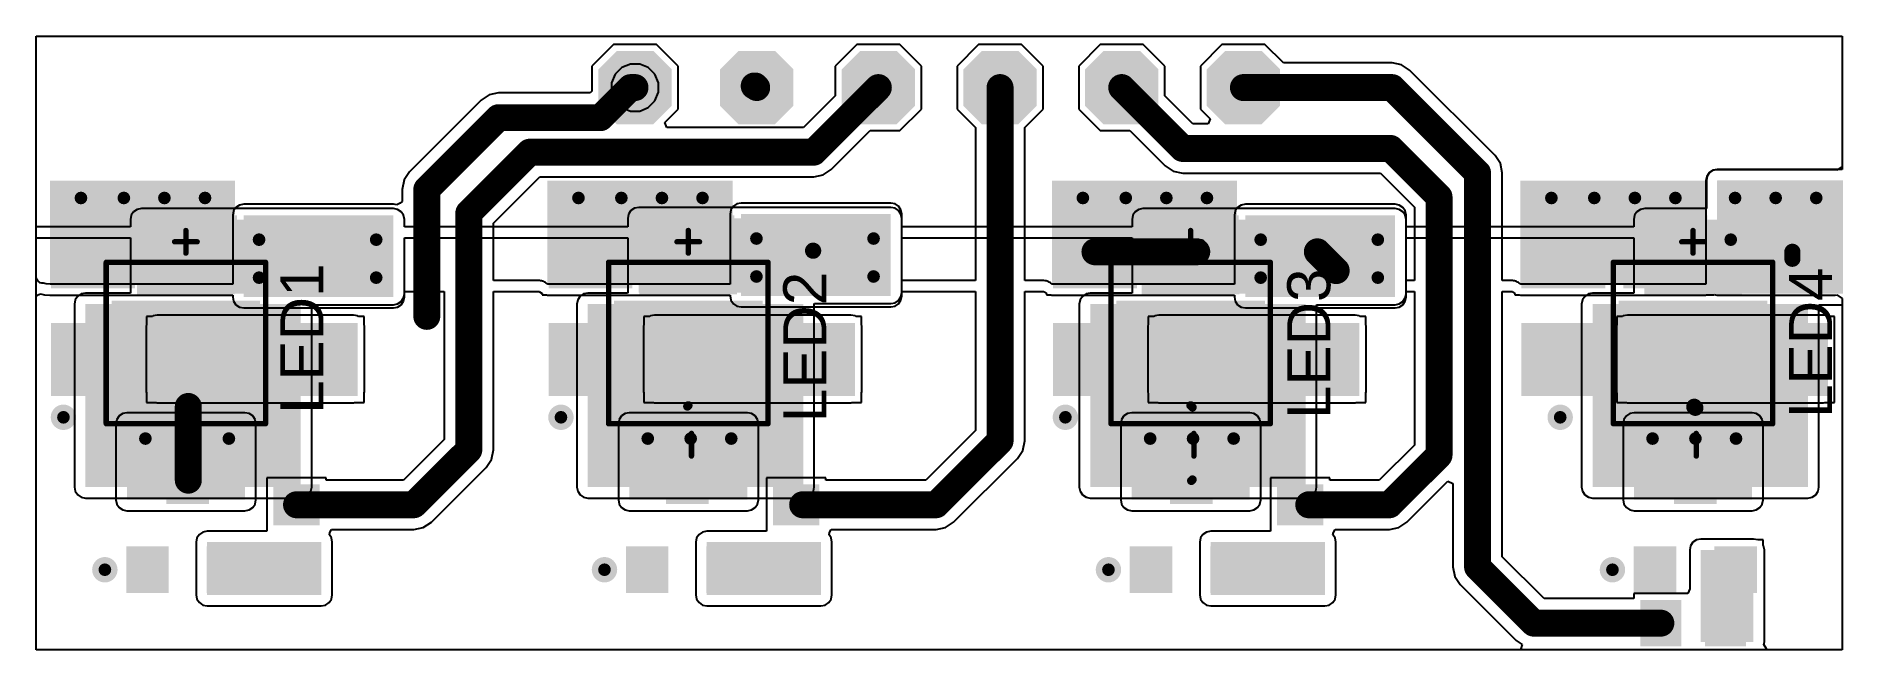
# Model space of a CAD drawing. Header units: millimetres. Extents: x 0.3 to 42.9, y 0.3 to 14.7.
import ezdxf

# ---------------------------------------------------------------- set-up
doc = ezdxf.new("R2010")
doc.units = ezdxf.units.MM
for name, color, linetype in [('BottomLayer', 5, 'Continuous'), ('BottomPaste', 16, 'Continuous'), ('BottomSolder', 6, 'Continuous'), ('TopLayer', 1, 'Continuous'), ('TopOverlay', 2, 'Continuous'), ('TopPaste', 8, 'Continuous'), ('TopSolder', 216, 'Continuous'), ('ViaHoleLayer', 16, 'Continuous')]:
    doc.layers.add(name, color=color, linetype=linetype)
doc.styles.add('Arial', font='', dxfattribs={"height": 0.2})
doc.styles.get('Arial').set_extended_font_data('Arial')

msp = doc.modelspace()

# ---------------------------------------------------------------- texts
at = {"layer": 'TopOverlay', "style": 'Arial'}
for s, p in [('LED1', (7.036, 5.826)), ('LED2', (18.897, 5.631)), ('LED3', (30.785, 5.707)), ('LED4', (42.621, 5.733))]:
    msp.add_text(s, height=1.016, rotation=90, dxfattribs=at).set_placement(p)

# ---------------------------------------------------------------- blocks, each defined once
blk = doc.blocks.new('T__________B_1')
at = {"layer": 'BottomLayer'}
blk.add_hatch(color=5, dxfattribs=at).paths.add_polyline_path([(0.381, 0.762), (-0.381, 0.762), (-0.762, 0.381), (-0.762, -0.381), (-0.381, -0.762), (0.381, -0.762), (0.762, -0.381), (0.762, 0.381)])
at = {"layer": 'BottomPaste'}
blk.add_hatch(color=16, dxfattribs=at).paths.add_polyline_path([(0.381, 0.762), (-0.381, 0.762), (-0.762, 0.381), (-0.762, -0.381), (-0.381, -0.762), (0.381, -0.762), (0.762, -0.381), (0.762, 0.381)])
at = {"layer": 'BottomSolder'}
blk.add_hatch(color=6, dxfattribs=at).paths.add_polyline_path([(0.4318, 0.8636), (-0.4318, 0.8636), (-0.8636, 0.4318), (-0.8636, -0.4318), (-0.4318, -0.8636), (0.4318, -0.8636), (0.8636, -0.4318), (0.8636, 0.4318)])
blk = doc.blocks.new('T__________B_2')
at = {"layer": 'BottomLayer'}
blk.add_hatch(color=5, dxfattribs=at).paths.add_polyline_path([(0.381, 0.762), (-0.381, 0.762), (-0.762, 0.381), (-0.762, -0.381), (-0.381, -0.762), (0.381, -0.762), (0.762, -0.381), (0.762, 0.381)])
at = {"layer": 'BottomPaste'}
blk.add_hatch(color=16, dxfattribs=at).paths.add_polyline_path([(0.381, 0.762), (-0.381, 0.762), (-0.762, 0.381), (-0.762, -0.381), (-0.381, -0.762), (0.381, -0.762), (0.762, -0.381), (0.762, 0.381)])
at = {"layer": 'BottomSolder'}
blk.add_hatch(color=6, dxfattribs=at).paths.add_polyline_path([(0.4318, 0.8636), (-0.4318, 0.8636), (-0.8636, 0.4318), (-0.8636, -0.4318), (-0.4318, -0.8636), (0.4318, -0.8636), (0.8636, -0.4318), (0.8636, 0.4318)])
blk = doc.blocks.new('T__________B_3')
at = {"layer": 'BottomLayer'}
blk.add_hatch(color=5, dxfattribs=at).paths.add_polyline_path([(0.381, 0.762), (-0.381, 0.762), (-0.762, 0.381), (-0.762, -0.381), (-0.381, -0.762), (0.381, -0.762), (0.762, -0.381), (0.762, 0.381)])
at = {"layer": 'BottomPaste'}
blk.add_hatch(color=16, dxfattribs=at).paths.add_polyline_path([(0.381, 0.762), (-0.381, 0.762), (-0.762, 0.381), (-0.762, -0.381), (-0.381, -0.762), (0.381, -0.762), (0.762, -0.381), (0.762, 0.381)])
at = {"layer": 'BottomSolder'}
blk.add_hatch(color=6, dxfattribs=at).paths.add_polyline_path([(0.4318, 0.8636), (-0.4318, 0.8636), (-0.8636, 0.4318), (-0.8636, -0.4318), (-0.4318, -0.8636), (0.4318, -0.8636), (0.8636, -0.4318), (0.8636, 0.4318)])
blk = doc.blocks.new('T__________B_4')
at = {"layer": 'BottomLayer'}
blk.add_hatch(color=5, dxfattribs=at).paths.add_polyline_path([(0.381, 0.762), (-0.381, 0.762), (-0.762, 0.381), (-0.762, -0.381), (-0.381, -0.762), (0.381, -0.762), (0.762, -0.381), (0.762, 0.381)])
at = {"layer": 'BottomPaste'}
blk.add_hatch(color=16, dxfattribs=at).paths.add_polyline_path([(0.381, 0.762), (-0.381, 0.762), (-0.762, 0.381), (-0.762, -0.381), (-0.381, -0.762), (0.381, -0.762), (0.762, -0.381), (0.762, 0.381)])
at = {"layer": 'BottomSolder'}
blk.add_hatch(color=6, dxfattribs=at).paths.add_polyline_path([(0.4318, 0.8636), (-0.4318, 0.8636), (-0.8636, 0.4318), (-0.8636, -0.4318), (-0.4318, -0.8636), (0.4318, -0.8636), (0.8636, -0.4318), (0.8636, 0.4318)])
blk = doc.blocks.new('T__________B_5')
at = {"layer": 'BottomLayer'}
blk.add_hatch(color=5, dxfattribs=at).paths.add_polyline_path([(0.381, 0.762), (-0.381, 0.762), (-0.762, 0.381), (-0.762, -0.381), (-0.381, -0.762), (0.381, -0.762), (0.762, -0.381), (0.762, 0.381)])
at = {"layer": 'BottomPaste'}
blk.add_hatch(color=16, dxfattribs=at).paths.add_polyline_path([(0.381, 0.762), (-0.381, 0.762), (-0.762, 0.381), (-0.762, -0.381), (-0.381, -0.762), (0.381, -0.762), (0.762, -0.381), (0.762, 0.381)])
at = {"layer": 'BottomSolder'}
blk.add_hatch(color=6, dxfattribs=at).paths.add_polyline_path([(0.4318, 0.8636), (-0.4318, 0.8636), (-0.8636, 0.4318), (-0.8636, -0.4318), (-0.4318, -0.8636), (0.4318, -0.8636), (0.8636, -0.4318), (0.8636, 0.4318)])
blk = doc.blocks.new('T__________B_6')
at = {"layer": 'BottomLayer'}
blk.add_hatch(color=5, dxfattribs=at).paths.add_polyline_path([(0.381, 0.762), (-0.381, 0.762), (-0.762, 0.381), (-0.762, -0.381), (-0.381, -0.762), (0.381, -0.762), (0.762, -0.381), (0.762, 0.381)])
at = {"layer": 'BottomPaste'}
blk.add_hatch(color=16, dxfattribs=at).paths.add_polyline_path([(0.381, 0.762), (-0.381, 0.762), (-0.762, 0.381), (-0.762, -0.381), (-0.381, -0.762), (0.381, -0.762), (0.762, -0.381), (0.762, 0.381)])
at = {"layer": 'BottomSolder'}
blk.add_hatch(color=6, dxfattribs=at).paths.add_polyline_path([(0.4318, 0.8636), (-0.4318, 0.8636), (-0.8636, 0.4318), (-0.8636, -0.4318), (-0.4318, -0.8636), (0.4318, -0.8636), (0.8636, -0.4318), (0.8636, 0.4318)])
blk = doc.blocks.new('R___0603_B_7')
at = {"layer": 'BottomLayer'}
for points in [[(-1.143, -0.4445), (-1.143, 0.4445), (-0.381, 0.4445), (-0.381, -0.4445)], [(0.381, -0.4445), (0.381, 0.4445), (1.143, 0.4445), (1.143, -0.4445)]]:
    blk.add_hatch(color=5, dxfattribs=at).paths.add_polyline_path(points)
at = {"layer": 'BottomPaste'}
for points in [[(-1.143, -0.4445), (-1.143, 0.4445), (-0.381, 0.4445), (-0.381, -0.4445)], [(0.381, -0.4445), (0.381, 0.4445), (1.143, 0.4445), (1.143, -0.4445)]]:
    blk.add_hatch(color=16, dxfattribs=at).paths.add_polyline_path(points)
at = {"layer": 'BottomSolder'}
for points in [[(-1.2446, -0.5461), (-1.2446, 0.5461), (-0.2794, 0.5461), (-0.2794, -0.5461)], [(0.2794, -0.5461), (0.2794, 0.5461), (1.2446, 0.5461), (1.2446, -0.5461)]]:
    blk.add_hatch(color=6, dxfattribs=at).paths.add_polyline_path(points)
blk = doc.blocks.new('R___1206_B_8')
at = {"layer": 'BottomLayer'}
for points in [[(-2.032, 0.889), (-0.508, 0.889), (-0.508, -0.889), (-2.032, -0.889)], [(0.508, 0.889), (2.032, 0.889), (2.032, -0.889), (0.508, -0.889)]]:
    blk.add_hatch(color=5, dxfattribs=at).paths.add_polyline_path(points)
at = {"layer": 'BottomPaste'}
for points in [[(-2.032, 0.889), (-0.508, 0.889), (-0.508, -0.889), (-2.032, -0.889)], [(0.508, 0.889), (2.032, 0.889), (2.032, -0.889), (0.508, -0.889)]]:
    blk.add_hatch(color=16, dxfattribs=at).paths.add_polyline_path(points)
at = {"layer": 'BottomSolder'}
for points in [[(-2.1336, 0.9906), (-0.4064, 0.9906), (-0.4064, -0.9906), (-2.1336, -0.9906)], [(0.4064, 0.9906), (2.1336, 0.9906), (2.1336, -0.9906), (0.4064, -0.9906)]]:
    blk.add_hatch(color=6, dxfattribs=at).paths.add_polyline_path(points)
blk = doc.blocks.new('R___1206_B_9')
at = {"layer": 'BottomLayer'}
for points in [[(-2.032, 0.889), (-0.508, 0.889), (-0.508, -0.889), (-2.032, -0.889)], [(0.508, 0.889), (2.032, 0.889), (2.032, -0.889), (0.508, -0.889)]]:
    blk.add_hatch(color=5, dxfattribs=at).paths.add_polyline_path(points)
at = {"layer": 'BottomPaste'}
for points in [[(-2.032, 0.889), (-0.508, 0.889), (-0.508, -0.889), (-2.032, -0.889)], [(0.508, 0.889), (2.032, 0.889), (2.032, -0.889), (0.508, -0.889)]]:
    blk.add_hatch(color=16, dxfattribs=at).paths.add_polyline_path(points)
at = {"layer": 'BottomSolder'}
for points in [[(-2.1336, 0.9906), (-0.4064, 0.9906), (-0.4064, -0.9906), (-2.1336, -0.9906)], [(0.4064, 0.9906), (2.1336, 0.9906), (2.1336, -0.9906), (0.4064, -0.9906)]]:
    blk.add_hatch(color=6, dxfattribs=at).paths.add_polyline_path(points)
blk = doc.blocks.new('R___0603_B_10')
at = {"layer": 'BottomLayer'}
for points in [[(-1.143, -0.4445), (-1.143, 0.4445), (-0.381, 0.4445), (-0.381, -0.4445)], [(0.381, -0.4445), (0.381, 0.4445), (1.143, 0.4445), (1.143, -0.4445)]]:
    blk.add_hatch(color=5, dxfattribs=at).paths.add_polyline_path(points)
at = {"layer": 'BottomPaste'}
for points in [[(-1.143, -0.4445), (-1.143, 0.4445), (-0.381, 0.4445), (-0.381, -0.4445)], [(0.381, -0.4445), (0.381, 0.4445), (1.143, 0.4445), (1.143, -0.4445)]]:
    blk.add_hatch(color=16, dxfattribs=at).paths.add_polyline_path(points)
at = {"layer": 'BottomSolder'}
for points in [[(-1.2446, -0.5461), (-1.2446, 0.5461), (-0.2794, 0.5461), (-0.2794, -0.5461)], [(0.2794, -0.5461), (0.2794, 0.5461), (1.2446, 0.5461), (1.2446, -0.5461)]]:
    blk.add_hatch(color=6, dxfattribs=at).paths.add_polyline_path(points)
blk = doc.blocks.new('R___1206_B_11')
at = {"layer": 'BottomLayer'}
for points in [[(-2.032, 0.889), (-0.508, 0.889), (-0.508, -0.889), (-2.032, -0.889)], [(0.508, 0.889), (2.032, 0.889), (2.032, -0.889), (0.508, -0.889)]]:
    blk.add_hatch(color=5, dxfattribs=at).paths.add_polyline_path(points)
at = {"layer": 'BottomPaste'}
for points in [[(-2.032, 0.889), (-0.508, 0.889), (-0.508, -0.889), (-2.032, -0.889)], [(0.508, 0.889), (2.032, 0.889), (2.032, -0.889), (0.508, -0.889)]]:
    blk.add_hatch(color=16, dxfattribs=at).paths.add_polyline_path(points)
at = {"layer": 'BottomSolder'}
for points in [[(-2.1336, 0.9906), (-0.4064, 0.9906), (-0.4064, -0.9906), (-2.1336, -0.9906)], [(0.4064, 0.9906), (2.1336, 0.9906), (2.1336, -0.9906), (0.4064, -0.9906)]]:
    blk.add_hatch(color=6, dxfattribs=at).paths.add_polyline_path(points)
blk = doc.blocks.new('R___1206_B_12')
at = {"layer": 'BottomLayer'}
for points in [[(-2.032, 0.889), (-0.508, 0.889), (-0.508, -0.889), (-2.032, -0.889)], [(0.508, 0.889), (2.032, 0.889), (2.032, -0.889), (0.508, -0.889)]]:
    blk.add_hatch(color=5, dxfattribs=at).paths.add_polyline_path(points)
at = {"layer": 'BottomPaste'}
for points in [[(-2.032, 0.889), (-0.508, 0.889), (-0.508, -0.889), (-2.032, -0.889)], [(0.508, 0.889), (2.032, 0.889), (2.032, -0.889), (0.508, -0.889)]]:
    blk.add_hatch(color=16, dxfattribs=at).paths.add_polyline_path(points)
at = {"layer": 'BottomSolder'}
for points in [[(-2.1336, 0.9906), (-0.4064, 0.9906), (-0.4064, -0.9906), (-2.1336, -0.9906)], [(0.4064, 0.9906), (2.1336, 0.9906), (2.1336, -0.9906), (0.4064, -0.9906)]]:
    blk.add_hatch(color=6, dxfattribs=at).paths.add_polyline_path(points)
blk = doc.blocks.new('R___0603_B_13')
at = {"layer": 'BottomLayer'}
for points in [[(-1.143, -0.4445), (-1.143, 0.4445), (-0.381, 0.4445), (-0.381, -0.4445)], [(0.381, -0.4445), (0.381, 0.4445), (1.143, 0.4445), (1.143, -0.4445)]]:
    blk.add_hatch(color=5, dxfattribs=at).paths.add_polyline_path(points)
at = {"layer": 'BottomPaste'}
for points in [[(-1.143, -0.4445), (-1.143, 0.4445), (-0.381, 0.4445), (-0.381, -0.4445)], [(0.381, -0.4445), (0.381, 0.4445), (1.143, 0.4445), (1.143, -0.4445)]]:
    blk.add_hatch(color=16, dxfattribs=at).paths.add_polyline_path(points)
at = {"layer": 'BottomSolder'}
for points in [[(-1.2446, -0.5461), (-1.2446, 0.5461), (-0.2794, 0.5461), (-0.2794, -0.5461)], [(0.2794, -0.5461), (0.2794, 0.5461), (1.2446, 0.5461), (1.2446, -0.5461)]]:
    blk.add_hatch(color=6, dxfattribs=at).paths.add_polyline_path(points)
blk = doc.blocks.new('R___1206_B_14')
at = {"layer": 'BottomLayer'}
for points in [[(-2.032, 0.889), (-0.508, 0.889), (-0.508, -0.889), (-2.032, -0.889)], [(0.508, 0.889), (2.032, 0.889), (2.032, -0.889), (0.508, -0.889)]]:
    blk.add_hatch(color=5, dxfattribs=at).paths.add_polyline_path(points)
at = {"layer": 'BottomPaste'}
for points in [[(-2.032, 0.889), (-0.508, 0.889), (-0.508, -0.889), (-2.032, -0.889)], [(0.508, 0.889), (2.032, 0.889), (2.032, -0.889), (0.508, -0.889)]]:
    blk.add_hatch(color=16, dxfattribs=at).paths.add_polyline_path(points)
at = {"layer": 'BottomSolder'}
for points in [[(-2.1336, 0.9906), (-0.4064, 0.9906), (-0.4064, -0.9906), (-2.1336, -0.9906)], [(0.4064, 0.9906), (2.1336, 0.9906), (2.1336, -0.9906), (0.4064, -0.9906)]]:
    blk.add_hatch(color=6, dxfattribs=at).paths.add_polyline_path(points)
blk = doc.blocks.new('R___1206_B_15')
at = {"layer": 'BottomLayer'}
for points in [[(-2.032, 0.889), (-0.508, 0.889), (-0.508, -0.889), (-2.032, -0.889)], [(0.508, 0.889), (2.032, 0.889), (2.032, -0.889), (0.508, -0.889)]]:
    blk.add_hatch(color=5, dxfattribs=at).paths.add_polyline_path(points)
at = {"layer": 'BottomPaste'}
for points in [[(-2.032, 0.889), (-0.508, 0.889), (-0.508, -0.889), (-2.032, -0.889)], [(0.508, 0.889), (2.032, 0.889), (2.032, -0.889), (0.508, -0.889)]]:
    blk.add_hatch(color=16, dxfattribs=at).paths.add_polyline_path(points)
at = {"layer": 'BottomSolder'}
for points in [[(-2.1336, 0.9906), (-0.4064, 0.9906), (-0.4064, -0.9906), (-2.1336, -0.9906)], [(0.4064, 0.9906), (2.1336, 0.9906), (2.1336, -0.9906), (0.4064, -0.9906)]]:
    blk.add_hatch(color=6, dxfattribs=at).paths.add_polyline_path(points)
blk = doc.blocks.new('R___0603_B_16')
at = {"layer": 'BottomLayer'}
for points in [[(-1.143, -0.4445), (-1.143, 0.4445), (-0.381, 0.4445), (-0.381, -0.4445)], [(0.381, -0.4445), (0.381, 0.4445), (1.143, 0.4445), (1.143, -0.4445)]]:
    blk.add_hatch(color=5, dxfattribs=at).paths.add_polyline_path(points)
at = {"layer": 'BottomPaste'}
for points in [[(-1.143, -0.4445), (-1.143, 0.4445), (-0.381, 0.4445), (-0.381, -0.4445)], [(0.381, -0.4445), (0.381, 0.4445), (1.143, 0.4445), (1.143, -0.4445)]]:
    blk.add_hatch(color=16, dxfattribs=at).paths.add_polyline_path(points)
at = {"layer": 'BottomSolder'}
for points in [[(-1.2446, -0.5461), (-1.2446, 0.5461), (-0.2794, 0.5461), (-0.2794, -0.5461)], [(0.2794, -0.5461), (0.2794, 0.5461), (1.2446, 0.5461), (1.2446, -0.5461)]]:
    blk.add_hatch(color=6, dxfattribs=at).paths.add_polyline_path(points)
blk = doc.blocks.new('R___1206_B_17')
at = {"layer": 'BottomLayer'}
for points in [[(-2.032, 0.889), (-0.508, 0.889), (-0.508, -0.889), (-2.032, -0.889)], [(0.508, 0.889), (2.032, 0.889), (2.032, -0.889), (0.508, -0.889)]]:
    blk.add_hatch(color=5, dxfattribs=at).paths.add_polyline_path(points)
at = {"layer": 'BottomPaste'}
for points in [[(-2.032, 0.889), (-0.508, 0.889), (-0.508, -0.889), (-2.032, -0.889)], [(0.508, 0.889), (2.032, 0.889), (2.032, -0.889), (0.508, -0.889)]]:
    blk.add_hatch(color=16, dxfattribs=at).paths.add_polyline_path(points)
at = {"layer": 'BottomSolder'}
for points in [[(-2.1336, 0.9906), (-0.4064, 0.9906), (-0.4064, -0.9906), (-2.1336, -0.9906)], [(0.4064, 0.9906), (2.1336, 0.9906), (2.1336, -0.9906), (0.4064, -0.9906)]]:
    blk.add_hatch(color=6, dxfattribs=at).paths.add_polyline_path(points)
blk = doc.blocks.new('R___1206_B_18')
at = {"layer": 'BottomLayer'}
for points in [[(-2.032, 0.889), (-0.508, 0.889), (-0.508, -0.889), (-2.032, -0.889)], [(0.508, 0.889), (2.032, 0.889), (2.032, -0.889), (0.508, -0.889)]]:
    blk.add_hatch(color=5, dxfattribs=at).paths.add_polyline_path(points)
at = {"layer": 'BottomPaste'}
for points in [[(-2.032, 0.889), (-0.508, 0.889), (-0.508, -0.889), (-2.032, -0.889)], [(0.508, 0.889), (2.032, 0.889), (2.032, -0.889), (0.508, -0.889)]]:
    blk.add_hatch(color=16, dxfattribs=at).paths.add_polyline_path(points)
at = {"layer": 'BottomSolder'}
for points in [[(-2.1336, 0.9906), (-0.4064, 0.9906), (-0.4064, -0.9906), (-2.1336, -0.9906)], [(0.4064, 0.9906), (2.1336, 0.9906), (2.1336, -0.9906), (0.4064, -0.9906)]]:
    blk.add_hatch(color=6, dxfattribs=at).paths.add_polyline_path(points)
blk = doc.blocks.new('SOT_23F_B_19')
at = {"layer": 'BottomLayer'}
for points in [[(-0.55, 1.5), (-0.55, 0.6), (-1.35, 0.6), (-1.35, 1.5)], [(1.35, 1.5), (1.35, 0.6), (0.55, 0.6), (0.55, 1.5)], [(0.4, -0.6), (0.4, -1.5), (-0.4, -1.5), (-0.4, -0.6)]]:
    blk.add_hatch(color=5, dxfattribs=at).paths.add_polyline_path(points)
at = {"layer": 'BottomPaste'}
for points in [[(-0.55, 1.5), (-0.55, 0.6), (-1.35, 0.6), (-1.35, 1.5)], [(1.35, 1.5), (1.35, 0.6), (0.55, 0.6), (0.55, 1.5)], [(0.4, -0.6), (0.4, -1.5), (-0.4, -1.5), (-0.4, -0.6)]]:
    blk.add_hatch(color=16, dxfattribs=at).paths.add_polyline_path(points)
at = {"layer": 'BottomSolder'}
for points in [[(-0.448, 1.602), (-0.448, 0.498), (-1.452, 0.498), (-1.452, 1.602)], [(1.452, 1.602), (1.452, 0.498), (0.448, 0.498), (0.448, 1.602)], [(0.502, -0.498), (0.502, -1.602), (-0.502, -1.602), (-0.502, -0.498)]]:
    blk.add_hatch(color=6, dxfattribs=at).paths.add_polyline_path(points)
blk = doc.blocks.new('SOT_23F_B_20')
at = {"layer": 'BottomLayer'}
for points in [[(-0.55, 1.5), (-0.55, 0.6), (-1.35, 0.6), (-1.35, 1.5)], [(1.35, 1.5), (1.35, 0.6), (0.55, 0.6), (0.55, 1.5)], [(0.4, -0.6), (0.4, -1.5), (-0.4, -1.5), (-0.4, -0.6)]]:
    blk.add_hatch(color=5, dxfattribs=at).paths.add_polyline_path(points)
at = {"layer": 'BottomPaste'}
for points in [[(-0.55, 1.5), (-0.55, 0.6), (-1.35, 0.6), (-1.35, 1.5)], [(1.35, 1.5), (1.35, 0.6), (0.55, 0.6), (0.55, 1.5)], [(0.4, -0.6), (0.4, -1.5), (-0.4, -1.5), (-0.4, -0.6)]]:
    blk.add_hatch(color=16, dxfattribs=at).paths.add_polyline_path(points)
at = {"layer": 'BottomSolder'}
for points in [[(-0.448, 1.602), (-0.448, 0.498), (-1.452, 0.498), (-1.452, 1.602)], [(1.452, 1.602), (1.452, 0.498), (0.448, 0.498), (0.448, 1.602)], [(0.502, -0.498), (0.502, -1.602), (-0.502, -1.602), (-0.502, -0.498)]]:
    blk.add_hatch(color=6, dxfattribs=at).paths.add_polyline_path(points)
blk = doc.blocks.new('SOT_23F_B_21')
at = {"layer": 'BottomLayer'}
for points in [[(-0.55, 1.5), (-0.55, 0.6), (-1.35, 0.6), (-1.35, 1.5)], [(1.35, 1.5), (1.35, 0.6), (0.55, 0.6), (0.55, 1.5)], [(0.4, -0.6), (0.4, -1.5), (-0.4, -1.5), (-0.4, -0.6)]]:
    blk.add_hatch(color=5, dxfattribs=at).paths.add_polyline_path(points)
at = {"layer": 'BottomPaste'}
for points in [[(-0.55, 1.5), (-0.55, 0.6), (-1.35, 0.6), (-1.35, 1.5)], [(1.35, 1.5), (1.35, 0.6), (0.55, 0.6), (0.55, 1.5)], [(0.4, -0.6), (0.4, -1.5), (-0.4, -1.5), (-0.4, -0.6)]]:
    blk.add_hatch(color=16, dxfattribs=at).paths.add_polyline_path(points)
at = {"layer": 'BottomSolder'}
for points in [[(-0.448, 1.602), (-0.448, 0.498), (-1.452, 0.498), (-1.452, 1.602)], [(1.452, 1.602), (1.452, 0.498), (0.448, 0.498), (0.448, 1.602)], [(0.502, -0.498), (0.502, -1.602), (-0.502, -1.602), (-0.502, -0.498)]]:
    blk.add_hatch(color=6, dxfattribs=at).paths.add_polyline_path(points)
blk = doc.blocks.new('SOT_23F_B_22')
at = {"layer": 'BottomLayer'}
for points in [[(-0.55, 1.5), (-0.55, 0.6), (-1.35, 0.6), (-1.35, 1.5)], [(1.35, 1.5), (1.35, 0.6), (0.55, 0.6), (0.55, 1.5)], [(0.4, -0.6), (0.4, -1.5), (-0.4, -1.5), (-0.4, -0.6)]]:
    blk.add_hatch(color=5, dxfattribs=at).paths.add_polyline_path(points)
at = {"layer": 'BottomPaste'}
for points in [[(-0.55, 1.5), (-0.55, 0.6), (-1.35, 0.6), (-1.35, 1.5)], [(1.35, 1.5), (1.35, 0.6), (0.55, 0.6), (0.55, 1.5)], [(0.4, -0.6), (0.4, -1.5), (-0.4, -1.5), (-0.4, -0.6)]]:
    blk.add_hatch(color=16, dxfattribs=at).paths.add_polyline_path(points)
at = {"layer": 'BottomSolder'}
for points in [[(-0.448, 1.602), (-0.448, 0.498), (-1.452, 0.498), (-1.452, 1.602)], [(1.452, 1.602), (1.452, 0.498), (0.448, 0.498), (0.448, 1.602)], [(0.502, -0.498), (0.502, -1.602), (-0.502, -1.602), (-0.502, -0.498)]]:
    blk.add_hatch(color=6, dxfattribs=at).paths.add_polyline_path(points)
blk = doc.blocks.new('GW_PUSTA1_CM_MENE_XX53_1_1050_R18_23')
at = {"layer": 'TopLayer'}
for points in [[(1.05, 1.25), (-1.05, 1.25), (-1.05, 1.7), (1.05, 1.7)], [(1.65, -0.9), (-1.65, -0.9), (-1.65, 0.9), (1.65, 0.9)], [(1.05, -1.7), (-1.05, -1.7), (-1.05, -1.25), (1.05, -1.25)]]:
    blk.add_hatch(color=1, dxfattribs=at).paths.add_polyline_path(points)
at = {"layer": 'TopPaste'}
for points in [[(1.05, 1.25), (-1.05, 1.25), (-1.05, 1.7), (1.05, 1.7)], [(1.65, -0.9), (-1.65, -0.9), (-1.65, 0.9), (1.65, 0.9)], [(1.05, -1.7), (-1.05, -1.7), (-1.05, -1.25), (1.05, -1.25)]]:
    blk.add_hatch(color=8, dxfattribs=at).paths.add_polyline_path(points)
at = {"layer": 'TopSolder'}
for points in [[(1.152, 1.148), (-1.152, 1.148), (-1.152, 1.802), (1.152, 1.802)], [(1.752, -1.002), (-1.752, -1.002), (-1.752, 1.002), (1.752, 1.002)], [(1.152, -1.802), (-1.152, -1.802), (-1.152, -1.148), (1.152, -1.148)]]:
    blk.add_hatch(color=216, dxfattribs=at).paths.add_polyline_path(points)
at = {"layer": 'TopOverlay', "const_width": 0.127}
for points in [[(-0.076, 2.667), (-0.076, 2.134)], [(1.88, 1.905), (-1.88, 1.905)], [(-1.88, 1.905), (-1.88, -1.905)], [(1.88, 1.905), (1.88, -1.905)], [(1.88, -1.905), (-1.88, -1.905)], [(0, -2.121), (0, -2.654)], [(0.267, -2.388), (-0.267, -2.388)]]:
    blk.add_lwpolyline(points, dxfattribs=at)
at = {"layer": 'TopOverlay', "const_width": 0.0635}
for points in [[(-0.108, 2.667, 1), (-0.044, 2.667, 1)], [(-0.108, 2.134, 1), (-0.044, 2.134, 1)], [(-1.911, 1.905, 1), (-1.848, 1.905, 1)], [(-1.911, 1.905, 1), (-1.848, 1.905, 1)], [(1.848, 1.905, 1), (1.911, 1.905, 1)], [(1.848, 1.905, 1), (1.911, 1.905, 1)], [(-1.911, -1.905, 1), (-1.848, -1.905, 1)], [(-1.911, -1.905, 1), (-1.848, -1.905, 1)], [(-0.032, -2.121, 1), (0.032, -2.121, 1)], [(1.848, -1.905, 1), (1.911, -1.905, 1)], [(1.848, -1.905, 1), (1.911, -1.905, 1)], [(-0.298, -2.388, 1), (-0.235, -2.388, 1)], [(0.235, -2.388, 1), (0.298, -2.388, 1)], [(-0.032, -2.654, 1), (0.032, -2.654, 1)]]:
    blk.add_lwpolyline(points, format="xyb", close=True, dxfattribs=at)
blk = doc.blocks.new('GW_PUSTA1_CM_MENE_XX53_1_1050_R18_24')
at = {"layer": 'TopLayer'}
for points in [[(1.05, 1.25), (-1.05, 1.25), (-1.05, 1.7), (1.05, 1.7)], [(1.65, -0.9), (-1.65, -0.9), (-1.65, 0.9), (1.65, 0.9)], [(1.05, -1.7), (-1.05, -1.7), (-1.05, -1.25), (1.05, -1.25)]]:
    blk.add_hatch(color=1, dxfattribs=at).paths.add_polyline_path(points)
at = {"layer": 'TopPaste'}
for points in [[(1.05, 1.25), (-1.05, 1.25), (-1.05, 1.7), (1.05, 1.7)], [(1.65, -0.9), (-1.65, -0.9), (-1.65, 0.9), (1.65, 0.9)], [(1.05, -1.7), (-1.05, -1.7), (-1.05, -1.25), (1.05, -1.25)]]:
    blk.add_hatch(color=8, dxfattribs=at).paths.add_polyline_path(points)
at = {"layer": 'TopSolder'}
for points in [[(1.152, 1.148), (-1.152, 1.148), (-1.152, 1.802), (1.152, 1.802)], [(1.752, -1.002), (-1.752, -1.002), (-1.752, 1.002), (1.752, 1.002)], [(1.152, -1.802), (-1.152, -1.802), (-1.152, -1.148), (1.152, -1.148)]]:
    blk.add_hatch(color=216, dxfattribs=at).paths.add_polyline_path(points)
at = {"layer": 'TopOverlay', "const_width": 0.127}
for points in [[(-0.076, 2.667), (-0.076, 2.134)], [(-1.88, 1.905), (-1.88, -1.905)], [(1.88, 1.905), (-1.88, 1.905)], [(1.88, 1.905), (1.88, -1.905)], [(1.88, -1.905), (-1.88, -1.905)], [(0, -2.121), (0, -2.654)], [(0.267, -2.388), (-0.267, -2.388)]]:
    blk.add_lwpolyline(points, dxfattribs=at)
at = {"layer": 'TopOverlay', "const_width": 0.0635}
for points in [[(-0.108, 2.667, 1), (-0.044, 2.667, 1)], [(-0.108, 2.134, 1), (-0.044, 2.134, 1)], [(-1.911, 1.905, 1), (-1.848, 1.905, 1)], [(-1.911, 1.905, 1), (-1.848, 1.905, 1)], [(1.848, 1.905, 1), (1.911, 1.905, 1)], [(1.848, 1.905, 1), (1.911, 1.905, 1)], [(-1.911, -1.905, 1), (-1.848, -1.905, 1)], [(-1.911, -1.905, 1), (-1.848, -1.905, 1)], [(-0.032, -2.121, 1), (0.032, -2.121, 1)], [(1.848, -1.905, 1), (1.911, -1.905, 1)], [(1.848, -1.905, 1), (1.911, -1.905, 1)], [(-0.298, -2.388, 1), (-0.235, -2.388, 1)], [(0.235, -2.388, 1), (0.298, -2.388, 1)], [(-0.032, -2.654, 1), (0.032, -2.654, 1)]]:
    blk.add_lwpolyline(points, format="xyb", close=True, dxfattribs=at)
blk = doc.blocks.new('GW_PUSTA1_CM_MENE_XX53_1_1050_R18_25')
at = {"layer": 'TopLayer'}
for points in [[(1.05, 1.25), (-1.05, 1.25), (-1.05, 1.7), (1.05, 1.7)], [(1.65, -0.9), (-1.65, -0.9), (-1.65, 0.9), (1.65, 0.9)], [(1.05, -1.7), (-1.05, -1.7), (-1.05, -1.25), (1.05, -1.25)]]:
    blk.add_hatch(color=1, dxfattribs=at).paths.add_polyline_path(points)
at = {"layer": 'TopPaste'}
for points in [[(1.05, 1.25), (-1.05, 1.25), (-1.05, 1.7), (1.05, 1.7)], [(1.65, -0.9), (-1.65, -0.9), (-1.65, 0.9), (1.65, 0.9)], [(1.05, -1.7), (-1.05, -1.7), (-1.05, -1.25), (1.05, -1.25)]]:
    blk.add_hatch(color=8, dxfattribs=at).paths.add_polyline_path(points)
at = {"layer": 'TopSolder'}
for points in [[(1.152, 1.148), (-1.152, 1.148), (-1.152, 1.802), (1.152, 1.802)], [(1.752, -1.002), (-1.752, -1.002), (-1.752, 1.002), (1.752, 1.002)], [(1.152, -1.802), (-1.152, -1.802), (-1.152, -1.148), (1.152, -1.148)]]:
    blk.add_hatch(color=216, dxfattribs=at).paths.add_polyline_path(points)
at = {"layer": 'TopOverlay', "const_width": 0.127}
for points in [[(-0.076, 2.667), (-0.076, 2.134)], [(1.88, 1.905), (-1.88, 1.905)], [(-1.88, 1.905), (-1.88, -1.905)], [(1.88, 1.905), (1.88, -1.905)], [(1.88, -1.905), (-1.88, -1.905)], [(0, -2.121), (0, -2.654)], [(0.267, -2.388), (-0.267, -2.388)]]:
    blk.add_lwpolyline(points, dxfattribs=at)
at = {"layer": 'TopOverlay', "const_width": 0.0635}
for points in [[(-0.108, 2.667, 1), (-0.044, 2.667, 1)], [(-0.108, 2.134, 1), (-0.044, 2.134, 1)], [(-1.911, 1.905, 1), (-1.848, 1.905, 1)], [(-1.911, 1.905, 1), (-1.848, 1.905, 1)], [(1.848, 1.905, 1), (1.911, 1.905, 1)], [(1.848, 1.905, 1), (1.911, 1.905, 1)], [(-1.911, -1.905, 1), (-1.848, -1.905, 1)], [(-1.911, -1.905, 1), (-1.848, -1.905, 1)], [(-0.032, -2.121, 1), (0.032, -2.121, 1)], [(1.848, -1.905, 1), (1.911, -1.905, 1)], [(1.848, -1.905, 1), (1.911, -1.905, 1)], [(-0.298, -2.388, 1), (-0.235, -2.388, 1)], [(0.235, -2.388, 1), (0.298, -2.388, 1)], [(-0.032, -2.654, 1), (0.032, -2.654, 1)]]:
    blk.add_lwpolyline(points, format="xyb", close=True, dxfattribs=at)
blk = doc.blocks.new('GW_PUSTA1_CM_MENE_XX53_1_1050_R18_26')
at = {"layer": 'TopLayer'}
for points in [[(1.05, 1.25), (-1.05, 1.25), (-1.05, 1.7), (1.05, 1.7)], [(1.65, -0.9), (-1.65, -0.9), (-1.65, 0.9), (1.65, 0.9)], [(1.05, -1.7), (-1.05, -1.7), (-1.05, -1.25), (1.05, -1.25)]]:
    blk.add_hatch(color=1, dxfattribs=at).paths.add_polyline_path(points)
at = {"layer": 'TopPaste'}
for points in [[(1.05, 1.25), (-1.05, 1.25), (-1.05, 1.7), (1.05, 1.7)], [(1.65, -0.9), (-1.65, -0.9), (-1.65, 0.9), (1.65, 0.9)], [(1.05, -1.7), (-1.05, -1.7), (-1.05, -1.25), (1.05, -1.25)]]:
    blk.add_hatch(color=8, dxfattribs=at).paths.add_polyline_path(points)
at = {"layer": 'TopSolder'}
for points in [[(1.152, 1.148), (-1.152, 1.148), (-1.152, 1.802), (1.152, 1.802)], [(1.752, -1.002), (-1.752, -1.002), (-1.752, 1.002), (1.752, 1.002)], [(1.152, -1.802), (-1.152, -1.802), (-1.152, -1.148), (1.152, -1.148)]]:
    blk.add_hatch(color=216, dxfattribs=at).paths.add_polyline_path(points)
at = {"layer": 'TopOverlay', "const_width": 0.127}
for points in [[(-0.076, 2.667), (-0.076, 2.134)], [(-1.88, 1.905), (-1.88, -1.905)], [(1.88, 1.905), (-1.88, 1.905)], [(1.88, 1.905), (1.88, -1.905)], [(1.88, -1.905), (-1.88, -1.905)], [(0, -2.121), (0, -2.654)], [(0.267, -2.388), (-0.267, -2.388)]]:
    blk.add_lwpolyline(points, dxfattribs=at)
at = {"layer": 'TopOverlay', "const_width": 0.0635}
for points in [[(-0.108, 2.667, 1), (-0.044, 2.667, 1)], [(-0.108, 2.134, 1), (-0.044, 2.134, 1)], [(-1.911, 1.905, 1), (-1.848, 1.905, 1)], [(-1.911, 1.905, 1), (-1.848, 1.905, 1)], [(1.848, 1.905, 1), (1.911, 1.905, 1)], [(1.848, 1.905, 1), (1.911, 1.905, 1)], [(-1.911, -1.905, 1), (-1.848, -1.905, 1)], [(-1.911, -1.905, 1), (-1.848, -1.905, 1)], [(-0.032, -2.121, 1), (0.032, -2.121, 1)], [(1.848, -1.905, 1), (1.911, -1.905, 1)], [(1.848, -1.905, 1), (1.911, -1.905, 1)], [(-0.298, -2.388, 1), (-0.235, -2.388, 1)], [(0.235, -2.388, 1), (0.298, -2.388, 1)], [(-0.032, -2.654, 1), (0.032, -2.654, 1)]]:
    blk.add_lwpolyline(points, format="xyb", close=True, dxfattribs=at)
blk = doc.blocks.new('C___1206_B_27')
at = {"layer": 'BottomLayer'}
for points in [[(-2.032, 0.889), (-0.508, 0.889), (-0.508, -0.889), (-2.032, -0.889)], [(0.508, 0.889), (2.032, 0.889), (2.032, -0.889), (0.508, -0.889)]]:
    blk.add_hatch(color=5, dxfattribs=at).paths.add_polyline_path(points)
at = {"layer": 'BottomPaste'}
for points in [[(-2.032, 0.889), (-0.508, 0.889), (-0.508, -0.889), (-2.032, -0.889)], [(0.508, 0.889), (2.032, 0.889), (2.032, -0.889), (0.508, -0.889)]]:
    blk.add_hatch(color=16, dxfattribs=at).paths.add_polyline_path(points)
at = {"layer": 'BottomSolder'}
for points in [[(-2.1336, 0.9906), (-0.4064, 0.9906), (-0.4064, -0.9906), (-2.1336, -0.9906)], [(0.4064, 0.9906), (2.1336, 0.9906), (2.1336, -0.9906), (0.4064, -0.9906)]]:
    blk.add_hatch(color=6, dxfattribs=at).paths.add_polyline_path(points)
blk = doc.blocks.new('C___1206_B_28')
at = {"layer": 'BottomLayer'}
for points in [[(-2.032, 0.889), (-0.508, 0.889), (-0.508, -0.889), (-2.032, -0.889)], [(0.508, 0.889), (2.032, 0.889), (2.032, -0.889), (0.508, -0.889)]]:
    blk.add_hatch(color=5, dxfattribs=at).paths.add_polyline_path(points)
at = {"layer": 'BottomPaste'}
for points in [[(-2.032, 0.889), (-0.508, 0.889), (-0.508, -0.889), (-2.032, -0.889)], [(0.508, 0.889), (2.032, 0.889), (2.032, -0.889), (0.508, -0.889)]]:
    blk.add_hatch(color=16, dxfattribs=at).paths.add_polyline_path(points)
at = {"layer": 'BottomSolder'}
for points in [[(-2.1336, 0.9906), (-0.4064, 0.9906), (-0.4064, -0.9906), (-2.1336, -0.9906)], [(0.4064, 0.9906), (2.1336, 0.9906), (2.1336, -0.9906), (0.4064, -0.9906)]]:
    blk.add_hatch(color=6, dxfattribs=at).paths.add_polyline_path(points)
blk = doc.blocks.new('C___1206_B_29')
at = {"layer": 'BottomLayer'}
for points in [[(-2.032, 0.889), (-0.508, 0.889), (-0.508, -0.889), (-2.032, -0.889)], [(0.508, 0.889), (2.032, 0.889), (2.032, -0.889), (0.508, -0.889)]]:
    blk.add_hatch(color=5, dxfattribs=at).paths.add_polyline_path(points)
at = {"layer": 'BottomPaste'}
for points in [[(-2.032, 0.889), (-0.508, 0.889), (-0.508, -0.889), (-2.032, -0.889)], [(0.508, 0.889), (2.032, 0.889), (2.032, -0.889), (0.508, -0.889)]]:
    blk.add_hatch(color=16, dxfattribs=at).paths.add_polyline_path(points)
at = {"layer": 'BottomSolder'}
for points in [[(-2.1336, 0.9906), (-0.4064, 0.9906), (-0.4064, -0.9906), (-2.1336, -0.9906)], [(0.4064, 0.9906), (2.1336, 0.9906), (2.1336, -0.9906), (0.4064, -0.9906)]]:
    blk.add_hatch(color=6, dxfattribs=at).paths.add_polyline_path(points)
blk = doc.blocks.new('C___1206_B_30')
at = {"layer": 'BottomLayer'}
for points in [[(-2.032, 0.889), (-0.508, 0.889), (-0.508, -0.889), (-2.032, -0.889)], [(0.508, 0.889), (2.032, 0.889), (2.032, -0.889), (0.508, -0.889)]]:
    blk.add_hatch(color=5, dxfattribs=at).paths.add_polyline_path(points)
at = {"layer": 'BottomPaste'}
for points in [[(-2.032, 0.889), (-0.508, 0.889), (-0.508, -0.889), (-2.032, -0.889)], [(0.508, 0.889), (2.032, 0.889), (2.032, -0.889), (0.508, -0.889)]]:
    blk.add_hatch(color=16, dxfattribs=at).paths.add_polyline_path(points)
at = {"layer": 'BottomSolder'}
for points in [[(-2.1336, 0.9906), (-0.4064, 0.9906), (-0.4064, -0.9906), (-2.1336, -0.9906)], [(0.4064, 0.9906), (2.1336, 0.9906), (2.1336, -0.9906), (0.4064, -0.9906)]]:
    blk.add_hatch(color=6, dxfattribs=at).paths.add_polyline_path(points)

# ---------------------------------------------------------------- hatches: boundary and pattern name
at = {"layer": 'BottomLayer'}
h = msp.add_hatch(color=5, dxfattribs=at)
edge = h.paths.add_edge_path()
edge.add_arc((14.385, 13.527), 0.3, 0, 360)
h = msp.add_hatch(color=5, dxfattribs=at)
edge = h.paths.add_edge_path()
edge.add_arc((17.196, 13.564), 0.3, 0, 360)
for points in [[(0.584, 8.89), (4.953, 8.89), (4.953, 11.328), (0.584, 11.328)], [(12.319, 8.89), (16.688, 8.89), (16.688, 11.328), (12.319, 11.328)], [(24.217, 8.89), (28.586, 8.89), (28.586, 11.328), (24.217, 11.328)], [(35.268, 8.89), (39.637, 8.89), (39.637, 11.328), (35.268, 11.328)], [(39.903, 8.89), (42.697, 8.89), (42.697, 11.328), (39.903, 11.328)], [(5.156, 8.585), (8.687, 8.585), (8.687, 10.516), (5.156, 10.516)], [(16.888, 8.611), (20.418, 8.611), (20.418, 10.542), (16.888, 10.542)], [(28.782, 8.585), (32.313, 8.585), (32.313, 10.516), (28.782, 10.516)], [(3.116, 6.35), (7.743, 6.35), (7.743, 7.9), (3.116, 7.9)], [(14.848, 6.35), (19.475, 6.35), (19.475, 7.9), (14.848, 7.9)], [(26.742, 6.35), (31.369, 6.35), (31.369, 7.9), (26.742, 7.9)], [(37.795, 6.35), (42.422, 6.35), (42.422, 7.9), (37.795, 7.9)], [(2.401, 3.8), (5.185, 3.8), (5.185, 5.595), (2.401, 5.595)], [(14.251, 3.8), (17.035, 3.8), (17.035, 5.595), (14.251, 5.595)], [(26.101, 3.8), (28.885, 3.8), (28.885, 5.595), (26.101, 5.595)], [(37.951, 3.8), (40.735, 3.8), (40.735, 5.595), (37.951, 5.595)], [(4.293, 1.557), (6.985, 1.557), (6.985, 2.801), (4.293, 2.801)], [(16.078, 1.557), (18.771, 1.557), (18.771, 2.801), (16.078, 2.801)], [(27.965, 1.557), (30.658, 1.557), (30.658, 2.801), (27.965, 2.801)], [(40.767, 0.445), (40.767, 2.616), (39.522, 2.616), (39.522, 0.445)]]:
    msp.add_hatch(color=5, dxfattribs=at).paths.add_polyline_path(points)
h = msp.add_hatch(color=5, dxfattribs=at)
edge = h.paths.add_edge_path()
edge.add_arc((1.316, 10.922), 0.3, 0, 360)
h = msp.add_hatch(color=5, dxfattribs=at)
edge = h.paths.add_edge_path()
edge.add_arc((2.328, 10.922), 0.3, 0, 360)
h = msp.add_hatch(color=5, dxfattribs=at)
edge = h.paths.add_edge_path()
edge.add_arc((3.285, 10.922), 0.3, 0, 360)
h = msp.add_hatch(color=5, dxfattribs=at)
edge = h.paths.add_edge_path()
edge.add_arc((4.242, 10.922), 0.3, 0, 360)
h = msp.add_hatch(color=5, dxfattribs=at)
edge = h.paths.add_edge_path()
edge.add_arc((13.051, 10.922), 0.3, 0, 360)
h = msp.add_hatch(color=5, dxfattribs=at)
edge = h.paths.add_edge_path()
edge.add_arc((14.063, 10.922), 0.3, 0, 360)
h = msp.add_hatch(color=5, dxfattribs=at)
edge = h.paths.add_edge_path()
edge.add_arc((15.02, 10.922), 0.3, 0, 360)
h = msp.add_hatch(color=5, dxfattribs=at)
edge = h.paths.add_edge_path()
edge.add_arc((15.977, 10.922), 0.3, 0, 360)
h = msp.add_hatch(color=5, dxfattribs=at)
edge = h.paths.add_edge_path()
edge.add_arc((24.949, 10.922), 0.3, 0, 360)
h = msp.add_hatch(color=5, dxfattribs=at)
edge = h.paths.add_edge_path()
edge.add_arc((25.961, 10.922), 0.3, 0, 360)
h = msp.add_hatch(color=5, dxfattribs=at)
edge = h.paths.add_edge_path()
edge.add_arc((26.918, 10.922), 0.3, 0, 360)
h = msp.add_hatch(color=5, dxfattribs=at)
edge = h.paths.add_edge_path()
edge.add_arc((27.875, 10.922), 0.3, 0, 360)
h = msp.add_hatch(color=5, dxfattribs=at)
edge = h.paths.add_edge_path()
edge.add_arc((36, 10.922), 0.3, 0, 360)
h = msp.add_hatch(color=5, dxfattribs=at)
edge = h.paths.add_edge_path()
edge.add_arc((37.012, 10.922), 0.3, 0, 360)
h = msp.add_hatch(color=5, dxfattribs=at)
edge = h.paths.add_edge_path()
edge.add_arc((37.969, 10.922), 0.3, 0, 360)
h = msp.add_hatch(color=5, dxfattribs=at)
edge = h.paths.add_edge_path()
edge.add_arc((38.925, 10.922), 0.3, 0, 360)
h = msp.add_hatch(color=5, dxfattribs=at)
edge = h.paths.add_edge_path()
edge.add_arc((40.333, 10.922), 0.3, 0, 360)
h = msp.add_hatch(color=5, dxfattribs=at)
edge = h.paths.add_edge_path()
edge.add_arc((41.29, 10.922), 0.3, 0, 360)
h = msp.add_hatch(color=5, dxfattribs=at)
edge = h.paths.add_edge_path()
edge.add_arc((42.247, 10.922), 0.3, 0, 360)
h = msp.add_hatch(color=5, dxfattribs=at)
edge = h.paths.add_edge_path()
edge.add_arc((5.517, 9.938), 0.3, 0, 360)
h = msp.add_hatch(color=5, dxfattribs=at)
edge = h.paths.add_edge_path()
edge.add_arc((8.28, 9.938), 0.3, 0, 360)
h = msp.add_hatch(color=5, dxfattribs=at)
edge = h.paths.add_edge_path()
edge.add_arc((17.249, 9.965), 0.3, 0, 360)
h = msp.add_hatch(color=5, dxfattribs=at)
edge = h.paths.add_edge_path()
edge.add_arc((20.012, 9.965), 0.3, 0, 360)
h = msp.add_hatch(color=5, dxfattribs=at)
edge = h.paths.add_edge_path()
edge.add_arc((29.143, 9.938), 0.3, 0, 360)
h = msp.add_hatch(color=5, dxfattribs=at)
edge = h.paths.add_edge_path()
edge.add_arc((31.906, 9.938), 0.3, 0, 360)
h = msp.add_hatch(color=5, dxfattribs=at)
edge = h.paths.add_edge_path()
edge.add_arc((40.231, 9.938), 0.3, 0, 360)
h = msp.add_hatch(color=5, dxfattribs=at)
edge = h.paths.add_edge_path()
edge.add_arc((5.517, 9.042), 0.3, 0, 360)
h = msp.add_hatch(color=5, dxfattribs=at)
edge = h.paths.add_edge_path()
edge.add_arc((8.28, 9.042), 0.3, 0, 360)
h = msp.add_hatch(color=5, dxfattribs=at)
edge = h.paths.add_edge_path()
edge.add_arc((17.249, 9.069), 0.3, 0, 360)
h = msp.add_hatch(color=5, dxfattribs=at)
edge = h.paths.add_edge_path()
edge.add_arc((20.012, 9.069), 0.3, 0, 360)
h = msp.add_hatch(color=5, dxfattribs=at)
edge = h.paths.add_edge_path()
edge.add_arc((29.143, 9.042), 0.3, 0, 360)
h = msp.add_hatch(color=5, dxfattribs=at)
edge = h.paths.add_edge_path()
edge.add_arc((31.906, 9.042), 0.3, 0, 360)
h = msp.add_hatch(color=5, dxfattribs=at)
edge = h.paths.add_edge_path()
edge.add_arc((9.474, 8.128), 0.3, 0, 360)
h = msp.add_hatch(color=5, dxfattribs=at)
edge = h.paths.add_edge_path()
edge.add_arc((0.903, 5.747), 0.3, 0, 360)
h = msp.add_hatch(color=5, dxfattribs=at)
edge = h.paths.add_edge_path()
edge.add_arc((12.638, 5.747), 0.3, 0, 360)
h = msp.add_hatch(color=5, dxfattribs=at)
edge = h.paths.add_edge_path()
edge.add_arc((24.536, 5.747), 0.3, 0, 360)
h = msp.add_hatch(color=5, dxfattribs=at)
edge = h.paths.add_edge_path()
edge.add_arc((36.208, 5.747), 0.3, 0, 360)
h = msp.add_hatch(color=5, dxfattribs=at)
edge = h.paths.add_edge_path()
edge.add_arc((2.836, 5.245), 0.3, 0, 360)
h = msp.add_hatch(color=5, dxfattribs=at)
edge = h.paths.add_edge_path()
edge.add_arc((3.848, 5.245), 0.3, 0, 360)
h = msp.add_hatch(color=5, dxfattribs=at)
edge = h.paths.add_edge_path()
edge.add_arc((4.805, 5.245), 0.3, 0, 360)
h = msp.add_hatch(color=5, dxfattribs=at)
edge = h.paths.add_edge_path()
edge.add_arc((14.686, 5.245), 0.3, 0, 360)
h = msp.add_hatch(color=5, dxfattribs=at)
edge = h.paths.add_edge_path()
edge.add_arc((15.698, 5.245), 0.3, 0, 360)
h = msp.add_hatch(color=5, dxfattribs=at)
edge = h.paths.add_edge_path()
edge.add_arc((16.655, 5.245), 0.3, 0, 360)
h = msp.add_hatch(color=5, dxfattribs=at)
edge = h.paths.add_edge_path()
edge.add_arc((26.536, 5.245), 0.3, 0, 360)
h = msp.add_hatch(color=5, dxfattribs=at)
edge = h.paths.add_edge_path()
edge.add_arc((27.548, 5.245), 0.3, 0, 360)
h = msp.add_hatch(color=5, dxfattribs=at)
edge = h.paths.add_edge_path()
edge.add_arc((28.505, 5.245), 0.3, 0, 360)
h = msp.add_hatch(color=5, dxfattribs=at)
edge = h.paths.add_edge_path()
edge.add_arc((38.386, 5.245), 0.3, 0, 360)
h = msp.add_hatch(color=5, dxfattribs=at)
edge = h.paths.add_edge_path()
edge.add_arc((39.398, 5.245), 0.3, 0, 360)
h = msp.add_hatch(color=5, dxfattribs=at)
edge = h.paths.add_edge_path()
edge.add_arc((40.355, 5.245), 0.3, 0, 360)
h = msp.add_hatch(color=5, dxfattribs=at)
edge = h.paths.add_edge_path()
edge.add_arc((1.88, 2.15), 0.3, 0, 360)
h = msp.add_hatch(color=5, dxfattribs=at)
edge = h.paths.add_edge_path()
edge.add_arc((13.665, 2.15), 0.3, 0, 360)
h = msp.add_hatch(color=5, dxfattribs=at)
edge = h.paths.add_edge_path()
edge.add_arc((25.552, 2.15), 0.3, 0, 360)
h = msp.add_hatch(color=5, dxfattribs=at)
edge = h.paths.add_edge_path()
edge.add_arc((37.44, 2.15), 0.3, 0, 360)
at = {"layer": 'BottomSolder'}
h = msp.add_hatch(color=6, dxfattribs=at)
edge = h.paths.add_edge_path()
edge.add_arc((14.385, 13.527), 0.15, 0, 360)
h = msp.add_hatch(color=6, dxfattribs=at)
edge = h.paths.add_edge_path()
edge.add_arc((17.196, 13.564), 0.15, 0, 360)
h = msp.add_hatch(color=6, dxfattribs=at)
edge = h.paths.add_edge_path()
edge.add_arc((1.316, 10.922), 0.15, 0, 360)
h = msp.add_hatch(color=6, dxfattribs=at)
edge = h.paths.add_edge_path()
edge.add_arc((2.328, 10.922), 0.15, 0, 360)
h = msp.add_hatch(color=6, dxfattribs=at)
edge = h.paths.add_edge_path()
edge.add_arc((3.285, 10.922), 0.15, 0, 360)
h = msp.add_hatch(color=6, dxfattribs=at)
edge = h.paths.add_edge_path()
edge.add_arc((4.242, 10.922), 0.15, 0, 360)
h = msp.add_hatch(color=6, dxfattribs=at)
edge = h.paths.add_edge_path()
edge.add_arc((13.051, 10.922), 0.15, 0, 360)
h = msp.add_hatch(color=6, dxfattribs=at)
edge = h.paths.add_edge_path()
edge.add_arc((14.063, 10.922), 0.15, 0, 360)
h = msp.add_hatch(color=6, dxfattribs=at)
edge = h.paths.add_edge_path()
edge.add_arc((15.02, 10.922), 0.15, 0, 360)
h = msp.add_hatch(color=6, dxfattribs=at)
edge = h.paths.add_edge_path()
edge.add_arc((15.977, 10.922), 0.15, 0, 360)
h = msp.add_hatch(color=6, dxfattribs=at)
edge = h.paths.add_edge_path()
edge.add_arc((24.949, 10.922), 0.15, 0, 360)
h = msp.add_hatch(color=6, dxfattribs=at)
edge = h.paths.add_edge_path()
edge.add_arc((25.961, 10.922), 0.15, 0, 360)
h = msp.add_hatch(color=6, dxfattribs=at)
edge = h.paths.add_edge_path()
edge.add_arc((26.918, 10.922), 0.15, 0, 360)
h = msp.add_hatch(color=6, dxfattribs=at)
edge = h.paths.add_edge_path()
edge.add_arc((27.875, 10.922), 0.15, 0, 360)
h = msp.add_hatch(color=6, dxfattribs=at)
edge = h.paths.add_edge_path()
edge.add_arc((36, 10.922), 0.15, 0, 360)
h = msp.add_hatch(color=6, dxfattribs=at)
edge = h.paths.add_edge_path()
edge.add_arc((37.012, 10.922), 0.15, 0, 360)
h = msp.add_hatch(color=6, dxfattribs=at)
edge = h.paths.add_edge_path()
edge.add_arc((37.969, 10.922), 0.15, 0, 360)
h = msp.add_hatch(color=6, dxfattribs=at)
edge = h.paths.add_edge_path()
edge.add_arc((38.925, 10.922), 0.15, 0, 360)
h = msp.add_hatch(color=6, dxfattribs=at)
edge = h.paths.add_edge_path()
edge.add_arc((40.333, 10.922), 0.15, 0, 360)
h = msp.add_hatch(color=6, dxfattribs=at)
edge = h.paths.add_edge_path()
edge.add_arc((41.29, 10.922), 0.15, 0, 360)
h = msp.add_hatch(color=6, dxfattribs=at)
edge = h.paths.add_edge_path()
edge.add_arc((42.247, 10.922), 0.15, 0, 360)
h = msp.add_hatch(color=6, dxfattribs=at)
edge = h.paths.add_edge_path()
edge.add_arc((5.517, 9.938), 0.15, 0, 360)
h = msp.add_hatch(color=6, dxfattribs=at)
edge = h.paths.add_edge_path()
edge.add_arc((8.28, 9.938), 0.15, 0, 360)
h = msp.add_hatch(color=6, dxfattribs=at)
edge = h.paths.add_edge_path()
edge.add_arc((17.249, 9.965), 0.15, 0, 360)
h = msp.add_hatch(color=6, dxfattribs=at)
edge = h.paths.add_edge_path()
edge.add_arc((20.012, 9.965), 0.15, 0, 360)
h = msp.add_hatch(color=6, dxfattribs=at)
edge = h.paths.add_edge_path()
edge.add_arc((29.143, 9.938), 0.15, 0, 360)
h = msp.add_hatch(color=6, dxfattribs=at)
edge = h.paths.add_edge_path()
edge.add_arc((31.906, 9.938), 0.15, 0, 360)
h = msp.add_hatch(color=6, dxfattribs=at)
edge = h.paths.add_edge_path()
edge.add_arc((40.231, 9.938), 0.15, 0, 360)
h = msp.add_hatch(color=6, dxfattribs=at)
edge = h.paths.add_edge_path()
edge.add_arc((5.517, 9.042), 0.15, 0, 360)
h = msp.add_hatch(color=6, dxfattribs=at)
edge = h.paths.add_edge_path()
edge.add_arc((8.28, 9.042), 0.15, 0, 360)
h = msp.add_hatch(color=6, dxfattribs=at)
edge = h.paths.add_edge_path()
edge.add_arc((17.249, 9.069), 0.15, 0, 360)
h = msp.add_hatch(color=6, dxfattribs=at)
edge = h.paths.add_edge_path()
edge.add_arc((20.012, 9.069), 0.15, 0, 360)
h = msp.add_hatch(color=6, dxfattribs=at)
edge = h.paths.add_edge_path()
edge.add_arc((29.143, 9.042), 0.15, 0, 360)
h = msp.add_hatch(color=6, dxfattribs=at)
edge = h.paths.add_edge_path()
edge.add_arc((31.906, 9.042), 0.15, 0, 360)
h = msp.add_hatch(color=6, dxfattribs=at)
edge = h.paths.add_edge_path()
edge.add_arc((9.474, 8.128), 0.15, 0, 360)
h = msp.add_hatch(color=6, dxfattribs=at)
edge = h.paths.add_edge_path()
edge.add_arc((0.903, 5.747), 0.15, 0, 360)
h = msp.add_hatch(color=6, dxfattribs=at)
edge = h.paths.add_edge_path()
edge.add_arc((12.638, 5.747), 0.15, 0, 360)
h = msp.add_hatch(color=6, dxfattribs=at)
edge = h.paths.add_edge_path()
edge.add_arc((24.536, 5.747), 0.15, 0, 360)
h = msp.add_hatch(color=6, dxfattribs=at)
edge = h.paths.add_edge_path()
edge.add_arc((36.208, 5.747), 0.15, 0, 360)
h = msp.add_hatch(color=6, dxfattribs=at)
edge = h.paths.add_edge_path()
edge.add_arc((2.836, 5.245), 0.15, 0, 360)
h = msp.add_hatch(color=6, dxfattribs=at)
edge = h.paths.add_edge_path()
edge.add_arc((3.848, 5.245), 0.15, 0, 360)
h = msp.add_hatch(color=6, dxfattribs=at)
edge = h.paths.add_edge_path()
edge.add_arc((4.805, 5.245), 0.15, 0, 360)
h = msp.add_hatch(color=6, dxfattribs=at)
edge = h.paths.add_edge_path()
edge.add_arc((14.686, 5.245), 0.15, 0, 360)
h = msp.add_hatch(color=6, dxfattribs=at)
edge = h.paths.add_edge_path()
edge.add_arc((15.698, 5.245), 0.15, 0, 360)
h = msp.add_hatch(color=6, dxfattribs=at)
edge = h.paths.add_edge_path()
edge.add_arc((16.655, 5.245), 0.15, 0, 360)
h = msp.add_hatch(color=6, dxfattribs=at)
edge = h.paths.add_edge_path()
edge.add_arc((26.536, 5.245), 0.15, 0, 360)
h = msp.add_hatch(color=6, dxfattribs=at)
edge = h.paths.add_edge_path()
edge.add_arc((27.548, 5.245), 0.15, 0, 360)
h = msp.add_hatch(color=6, dxfattribs=at)
edge = h.paths.add_edge_path()
edge.add_arc((28.505, 5.245), 0.15, 0, 360)
h = msp.add_hatch(color=6, dxfattribs=at)
edge = h.paths.add_edge_path()
edge.add_arc((38.386, 5.245), 0.15, 0, 360)
h = msp.add_hatch(color=6, dxfattribs=at)
edge = h.paths.add_edge_path()
edge.add_arc((39.398, 5.245), 0.15, 0, 360)
h = msp.add_hatch(color=6, dxfattribs=at)
edge = h.paths.add_edge_path()
edge.add_arc((40.355, 5.245), 0.15, 0, 360)
h = msp.add_hatch(color=6, dxfattribs=at)
edge = h.paths.add_edge_path()
edge.add_arc((1.88, 2.15), 0.15, 0, 360)
h = msp.add_hatch(color=6, dxfattribs=at)
edge = h.paths.add_edge_path()
edge.add_arc((13.665, 2.15), 0.15, 0, 360)
h = msp.add_hatch(color=6, dxfattribs=at)
edge = h.paths.add_edge_path()
edge.add_arc((25.552, 2.15), 0.15, 0, 360)
h = msp.add_hatch(color=6, dxfattribs=at)
edge = h.paths.add_edge_path()
edge.add_arc((37.44, 2.15), 0.15, 0, 360)
at = {"layer": 'TopLayer'}
h = msp.add_hatch(color=1, dxfattribs=at)
edge = h.paths.add_edge_path()
edge.add_arc((14.385, 13.527), 0.3, 0, 360)
h = msp.add_hatch(color=1, dxfattribs=at)
edge = h.paths.add_edge_path()
edge.add_arc((17.196, 13.564), 0.3, 0, 360)
h = msp.add_hatch(color=1, dxfattribs=at)
edge = h.paths.add_edge_path()
edge.add_arc((1.316, 10.922), 0.3, 0, 360)
h = msp.add_hatch(color=1, dxfattribs=at)
edge = h.paths.add_edge_path()
edge.add_arc((2.328, 10.922), 0.3, 0, 360)
h = msp.add_hatch(color=1, dxfattribs=at)
edge = h.paths.add_edge_path()
edge.add_arc((3.285, 10.922), 0.3, 0, 360)
h = msp.add_hatch(color=1, dxfattribs=at)
edge = h.paths.add_edge_path()
edge.add_arc((4.242, 10.922), 0.3, 0, 360)
h = msp.add_hatch(color=1, dxfattribs=at)
edge = h.paths.add_edge_path()
edge.add_arc((13.051, 10.922), 0.3, 0, 360)
h = msp.add_hatch(color=1, dxfattribs=at)
edge = h.paths.add_edge_path()
edge.add_arc((14.063, 10.922), 0.3, 0, 360)
h = msp.add_hatch(color=1, dxfattribs=at)
edge = h.paths.add_edge_path()
edge.add_arc((15.02, 10.922), 0.3, 0, 360)
h = msp.add_hatch(color=1, dxfattribs=at)
edge = h.paths.add_edge_path()
edge.add_arc((15.977, 10.922), 0.3, 0, 360)
h = msp.add_hatch(color=1, dxfattribs=at)
edge = h.paths.add_edge_path()
edge.add_arc((24.949, 10.922), 0.3, 0, 360)
h = msp.add_hatch(color=1, dxfattribs=at)
edge = h.paths.add_edge_path()
edge.add_arc((25.961, 10.922), 0.3, 0, 360)
h = msp.add_hatch(color=1, dxfattribs=at)
edge = h.paths.add_edge_path()
edge.add_arc((26.918, 10.922), 0.3, 0, 360)
h = msp.add_hatch(color=1, dxfattribs=at)
edge = h.paths.add_edge_path()
edge.add_arc((27.875, 10.922), 0.3, 0, 360)
h = msp.add_hatch(color=1, dxfattribs=at)
edge = h.paths.add_edge_path()
edge.add_arc((36, 10.922), 0.3, 0, 360)
h = msp.add_hatch(color=1, dxfattribs=at)
edge = h.paths.add_edge_path()
edge.add_arc((37.012, 10.922), 0.3, 0, 360)
h = msp.add_hatch(color=1, dxfattribs=at)
edge = h.paths.add_edge_path()
edge.add_arc((37.969, 10.922), 0.3, 0, 360)
h = msp.add_hatch(color=1, dxfattribs=at)
edge = h.paths.add_edge_path()
edge.add_arc((38.925, 10.922), 0.3, 0, 360)
for points in [[(42.875, 11.338), (39.914, 11.338), (39.914, 9.586), (42.875, 9.586)], [(2.741, 8.661), (8.687, 8.661), (8.687, 10.414), (2.741, 10.414)], [(14.473, 8.688), (20.418, 8.688), (20.418, 10.44), (14.473, 10.44)], [(26.367, 8.661), (32.313, 8.661), (32.313, 10.414), (26.367, 10.414)], [(38.202, 8.661), (42.875, 8.661), (42.875, 10.414), (38.202, 10.414)], [(1.422, 4.1), (6.502, 4.1), (6.502, 8.418), (1.422, 8.418)], [(2.108, 5.715), (5.486, 5.715), (5.486, 8.4), (2.108, 8.4)], [(13.272, 4.1), (18.352, 4.1), (18.352, 8.418), (13.272, 8.418)], [(25.122, 4.1), (30.202, 4.1), (30.202, 8.418), (25.122, 8.418)], [(36.972, 4.1), (42.052, 4.1), (42.052, 8.418), (36.972, 8.418)]]:
    msp.add_hatch(color=1, dxfattribs=at).paths.add_polyline_path(points)
h = msp.add_hatch(color=1, dxfattribs=at)
edge = h.paths.add_edge_path()
edge.add_arc((40.333, 10.922), 0.3, 0, 360)
h = msp.add_hatch(color=1, dxfattribs=at)
edge = h.paths.add_edge_path()
edge.add_arc((41.29, 10.922), 0.3, 0, 360)
h = msp.add_hatch(color=1, dxfattribs=at)
edge = h.paths.add_edge_path()
edge.add_arc((42.247, 10.922), 0.3, 0, 360)
h = msp.add_hatch(color=1, dxfattribs=at)
edge = h.paths.add_edge_path()
edge.add_arc((5.517, 9.938), 0.3, 0, 360)
h = msp.add_hatch(color=1, dxfattribs=at)
edge = h.paths.add_edge_path()
edge.add_arc((8.28, 9.938), 0.3, 0, 360)
h = msp.add_hatch(color=1, dxfattribs=at)
edge = h.paths.add_edge_path()
edge.add_arc((17.249, 9.965), 0.3, 0, 360)
h = msp.add_hatch(color=1, dxfattribs=at)
edge = h.paths.add_edge_path()
edge.add_arc((20.012, 9.965), 0.3, 0, 360)
h = msp.add_hatch(color=1, dxfattribs=at)
edge = h.paths.add_edge_path()
edge.add_arc((29.143, 9.938), 0.3, 0, 360)
h = msp.add_hatch(color=1, dxfattribs=at)
edge = h.paths.add_edge_path()
edge.add_arc((31.906, 9.938), 0.3, 0, 360)
h = msp.add_hatch(color=1, dxfattribs=at)
edge = h.paths.add_edge_path()
edge.add_arc((40.231, 9.938), 0.3, 0, 360)
h = msp.add_hatch(color=1, dxfattribs=at)
edge = h.paths.add_edge_path()
edge.add_arc((5.517, 9.042), 0.3, 0, 360)
h = msp.add_hatch(color=1, dxfattribs=at)
edge = h.paths.add_edge_path()
edge.add_arc((8.28, 9.042), 0.3, 0, 360)
h = msp.add_hatch(color=1, dxfattribs=at)
edge = h.paths.add_edge_path()
edge.add_arc((17.249, 9.069), 0.3, 0, 360)
h = msp.add_hatch(color=1, dxfattribs=at)
edge = h.paths.add_edge_path()
edge.add_arc((20.012, 9.069), 0.3, 0, 360)
h = msp.add_hatch(color=1, dxfattribs=at)
edge = h.paths.add_edge_path()
edge.add_arc((29.143, 9.042), 0.3, 0, 360)
h = msp.add_hatch(color=1, dxfattribs=at)
edge = h.paths.add_edge_path()
edge.add_arc((31.906, 9.042), 0.3, 0, 360)
h = msp.add_hatch(color=1, dxfattribs=at)
edge = h.paths.add_edge_path()
edge.add_arc((9.474, 8.128), 0.3, 0, 360)
h = msp.add_hatch(color=1, dxfattribs=at)
edge = h.paths.add_edge_path()
edge.add_arc((0.903, 5.747), 0.3, 0, 360)
h = msp.add_hatch(color=1, dxfattribs=at)
edge = h.paths.add_edge_path()
edge.add_arc((12.638, 5.747), 0.3, 0, 360)
h = msp.add_hatch(color=1, dxfattribs=at)
edge = h.paths.add_edge_path()
edge.add_arc((24.536, 5.747), 0.3, 0, 360)
h = msp.add_hatch(color=1, dxfattribs=at)
edge = h.paths.add_edge_path()
edge.add_arc((36.208, 5.747), 0.3, 0, 360)
h = msp.add_hatch(color=1, dxfattribs=at)
edge = h.paths.add_edge_path()
edge.add_arc((2.836, 5.245), 0.3, 0, 360)
h = msp.add_hatch(color=1, dxfattribs=at)
edge = h.paths.add_edge_path()
edge.add_arc((3.848, 5.245), 0.3, 0, 360)
h = msp.add_hatch(color=1, dxfattribs=at)
edge = h.paths.add_edge_path()
edge.add_arc((4.805, 5.245), 0.3, 0, 360)
h = msp.add_hatch(color=1, dxfattribs=at)
edge = h.paths.add_edge_path()
edge.add_arc((14.686, 5.245), 0.3, 0, 360)
h = msp.add_hatch(color=1, dxfattribs=at)
edge = h.paths.add_edge_path()
edge.add_arc((15.698, 5.245), 0.3, 0, 360)
h = msp.add_hatch(color=1, dxfattribs=at)
edge = h.paths.add_edge_path()
edge.add_arc((16.655, 5.245), 0.3, 0, 360)
h = msp.add_hatch(color=1, dxfattribs=at)
edge = h.paths.add_edge_path()
edge.add_arc((26.536, 5.245), 0.3, 0, 360)
h = msp.add_hatch(color=1, dxfattribs=at)
edge = h.paths.add_edge_path()
edge.add_arc((27.548, 5.245), 0.3, 0, 360)
h = msp.add_hatch(color=1, dxfattribs=at)
edge = h.paths.add_edge_path()
edge.add_arc((28.505, 5.245), 0.3, 0, 360)
h = msp.add_hatch(color=1, dxfattribs=at)
edge = h.paths.add_edge_path()
edge.add_arc((38.386, 5.245), 0.3, 0, 360)
h = msp.add_hatch(color=1, dxfattribs=at)
edge = h.paths.add_edge_path()
edge.add_arc((39.398, 5.245), 0.3, 0, 360)
h = msp.add_hatch(color=1, dxfattribs=at)
edge = h.paths.add_edge_path()
edge.add_arc((40.355, 5.245), 0.3, 0, 360)
h = msp.add_hatch(color=1, dxfattribs=at)
edge = h.paths.add_edge_path()
edge.add_arc((1.88, 2.15), 0.3, 0, 360)
h = msp.add_hatch(color=1, dxfattribs=at)
edge = h.paths.add_edge_path()
edge.add_arc((13.665, 2.15), 0.3, 0, 360)
h = msp.add_hatch(color=1, dxfattribs=at)
edge = h.paths.add_edge_path()
edge.add_arc((25.552, 2.15), 0.3, 0, 360)
h = msp.add_hatch(color=1, dxfattribs=at)
edge = h.paths.add_edge_path()
edge.add_arc((37.44, 2.15), 0.3, 0, 360)
at = {"layer": 'TopSolder'}
h = msp.add_hatch(color=216, dxfattribs=at)
edge = h.paths.add_edge_path()
edge.add_arc((14.385, 13.527), 0.15, 0, 360)
h = msp.add_hatch(color=216, dxfattribs=at)
edge = h.paths.add_edge_path()
edge.add_arc((17.196, 13.564), 0.15, 0, 360)
h = msp.add_hatch(color=216, dxfattribs=at)
edge = h.paths.add_edge_path()
edge.add_arc((1.316, 10.922), 0.15, 0, 360)
h = msp.add_hatch(color=216, dxfattribs=at)
edge = h.paths.add_edge_path()
edge.add_arc((2.328, 10.922), 0.15, 0, 360)
h = msp.add_hatch(color=216, dxfattribs=at)
edge = h.paths.add_edge_path()
edge.add_arc((3.285, 10.922), 0.15, 0, 360)
h = msp.add_hatch(color=216, dxfattribs=at)
edge = h.paths.add_edge_path()
edge.add_arc((4.242, 10.922), 0.15, 0, 360)
h = msp.add_hatch(color=216, dxfattribs=at)
edge = h.paths.add_edge_path()
edge.add_arc((13.051, 10.922), 0.15, 0, 360)
h = msp.add_hatch(color=216, dxfattribs=at)
edge = h.paths.add_edge_path()
edge.add_arc((14.063, 10.922), 0.15, 0, 360)
h = msp.add_hatch(color=216, dxfattribs=at)
edge = h.paths.add_edge_path()
edge.add_arc((15.02, 10.922), 0.15, 0, 360)
h = msp.add_hatch(color=216, dxfattribs=at)
edge = h.paths.add_edge_path()
edge.add_arc((15.977, 10.922), 0.15, 0, 360)
h = msp.add_hatch(color=216, dxfattribs=at)
edge = h.paths.add_edge_path()
edge.add_arc((24.949, 10.922), 0.15, 0, 360)
h = msp.add_hatch(color=216, dxfattribs=at)
edge = h.paths.add_edge_path()
edge.add_arc((25.961, 10.922), 0.15, 0, 360)
h = msp.add_hatch(color=216, dxfattribs=at)
edge = h.paths.add_edge_path()
edge.add_arc((26.918, 10.922), 0.15, 0, 360)
h = msp.add_hatch(color=216, dxfattribs=at)
edge = h.paths.add_edge_path()
edge.add_arc((27.875, 10.922), 0.15, 0, 360)
h = msp.add_hatch(color=216, dxfattribs=at)
edge = h.paths.add_edge_path()
edge.add_arc((36, 10.922), 0.15, 0, 360)
h = msp.add_hatch(color=216, dxfattribs=at)
edge = h.paths.add_edge_path()
edge.add_arc((37.012, 10.922), 0.15, 0, 360)
h = msp.add_hatch(color=216, dxfattribs=at)
edge = h.paths.add_edge_path()
edge.add_arc((37.969, 10.922), 0.15, 0, 360)
h = msp.add_hatch(color=216, dxfattribs=at)
edge = h.paths.add_edge_path()
edge.add_arc((38.925, 10.922), 0.15, 0, 360)
h = msp.add_hatch(color=216, dxfattribs=at)
edge = h.paths.add_edge_path()
edge.add_arc((40.333, 10.922), 0.15, 0, 360)
h = msp.add_hatch(color=216, dxfattribs=at)
edge = h.paths.add_edge_path()
edge.add_arc((41.29, 10.922), 0.15, 0, 360)
h = msp.add_hatch(color=216, dxfattribs=at)
edge = h.paths.add_edge_path()
edge.add_arc((42.247, 10.922), 0.15, 0, 360)
h = msp.add_hatch(color=216, dxfattribs=at)
edge = h.paths.add_edge_path()
edge.add_arc((5.517, 9.938), 0.15, 0, 360)
h = msp.add_hatch(color=216, dxfattribs=at)
edge = h.paths.add_edge_path()
edge.add_arc((8.28, 9.938), 0.15, 0, 360)
h = msp.add_hatch(color=216, dxfattribs=at)
edge = h.paths.add_edge_path()
edge.add_arc((17.249, 9.965), 0.15, 0, 360)
h = msp.add_hatch(color=216, dxfattribs=at)
edge = h.paths.add_edge_path()
edge.add_arc((20.012, 9.965), 0.15, 0, 360)
h = msp.add_hatch(color=216, dxfattribs=at)
edge = h.paths.add_edge_path()
edge.add_arc((29.143, 9.938), 0.15, 0, 360)
h = msp.add_hatch(color=216, dxfattribs=at)
edge = h.paths.add_edge_path()
edge.add_arc((31.906, 9.938), 0.15, 0, 360)
h = msp.add_hatch(color=216, dxfattribs=at)
edge = h.paths.add_edge_path()
edge.add_arc((40.231, 9.938), 0.15, 0, 360)
h = msp.add_hatch(color=216, dxfattribs=at)
edge = h.paths.add_edge_path()
edge.add_arc((5.517, 9.042), 0.15, 0, 360)
h = msp.add_hatch(color=216, dxfattribs=at)
edge = h.paths.add_edge_path()
edge.add_arc((8.28, 9.042), 0.15, 0, 360)
h = msp.add_hatch(color=216, dxfattribs=at)
edge = h.paths.add_edge_path()
edge.add_arc((17.249, 9.069), 0.15, 0, 360)
h = msp.add_hatch(color=216, dxfattribs=at)
edge = h.paths.add_edge_path()
edge.add_arc((20.012, 9.069), 0.15, 0, 360)
h = msp.add_hatch(color=216, dxfattribs=at)
edge = h.paths.add_edge_path()
edge.add_arc((29.143, 9.042), 0.15, 0, 360)
h = msp.add_hatch(color=216, dxfattribs=at)
edge = h.paths.add_edge_path()
edge.add_arc((31.906, 9.042), 0.15, 0, 360)
h = msp.add_hatch(color=216, dxfattribs=at)
edge = h.paths.add_edge_path()
edge.add_arc((9.474, 8.128), 0.15, 0, 360)
h = msp.add_hatch(color=216, dxfattribs=at)
edge = h.paths.add_edge_path()
edge.add_arc((0.903, 5.747), 0.15, 0, 360)
h = msp.add_hatch(color=216, dxfattribs=at)
edge = h.paths.add_edge_path()
edge.add_arc((12.638, 5.747), 0.15, 0, 360)
h = msp.add_hatch(color=216, dxfattribs=at)
edge = h.paths.add_edge_path()
edge.add_arc((24.536, 5.747), 0.15, 0, 360)
h = msp.add_hatch(color=216, dxfattribs=at)
edge = h.paths.add_edge_path()
edge.add_arc((36.208, 5.747), 0.15, 0, 360)
h = msp.add_hatch(color=216, dxfattribs=at)
edge = h.paths.add_edge_path()
edge.add_arc((2.836, 5.245), 0.15, 0, 360)
h = msp.add_hatch(color=216, dxfattribs=at)
edge = h.paths.add_edge_path()
edge.add_arc((3.848, 5.245), 0.15, 0, 360)
h = msp.add_hatch(color=216, dxfattribs=at)
edge = h.paths.add_edge_path()
edge.add_arc((4.805, 5.245), 0.15, 0, 360)
h = msp.add_hatch(color=216, dxfattribs=at)
edge = h.paths.add_edge_path()
edge.add_arc((14.686, 5.245), 0.15, 0, 360)
h = msp.add_hatch(color=216, dxfattribs=at)
edge = h.paths.add_edge_path()
edge.add_arc((15.698, 5.245), 0.15, 0, 360)
h = msp.add_hatch(color=216, dxfattribs=at)
edge = h.paths.add_edge_path()
edge.add_arc((16.655, 5.245), 0.15, 0, 360)
h = msp.add_hatch(color=216, dxfattribs=at)
edge = h.paths.add_edge_path()
edge.add_arc((26.536, 5.245), 0.15, 0, 360)
h = msp.add_hatch(color=216, dxfattribs=at)
edge = h.paths.add_edge_path()
edge.add_arc((27.548, 5.245), 0.15, 0, 360)
h = msp.add_hatch(color=216, dxfattribs=at)
edge = h.paths.add_edge_path()
edge.add_arc((28.505, 5.245), 0.15, 0, 360)
h = msp.add_hatch(color=216, dxfattribs=at)
edge = h.paths.add_edge_path()
edge.add_arc((38.386, 5.245), 0.15, 0, 360)
h = msp.add_hatch(color=216, dxfattribs=at)
edge = h.paths.add_edge_path()
edge.add_arc((39.398, 5.245), 0.15, 0, 360)
h = msp.add_hatch(color=216, dxfattribs=at)
edge = h.paths.add_edge_path()
edge.add_arc((40.355, 5.245), 0.15, 0, 360)
h = msp.add_hatch(color=216, dxfattribs=at)
edge = h.paths.add_edge_path()
edge.add_arc((1.88, 2.15), 0.15, 0, 360)
h = msp.add_hatch(color=216, dxfattribs=at)
edge = h.paths.add_edge_path()
edge.add_arc((13.665, 2.15), 0.15, 0, 360)
h = msp.add_hatch(color=216, dxfattribs=at)
edge = h.paths.add_edge_path()
edge.add_arc((25.552, 2.15), 0.15, 0, 360)
h = msp.add_hatch(color=216, dxfattribs=at)
edge = h.paths.add_edge_path()
edge.add_arc((37.44, 2.15), 0.15, 0, 360)
at = {"layer": 'ViaHoleLayer'}
h = msp.add_hatch(color=16, dxfattribs=at)
edge = h.paths.add_edge_path()
edge.add_arc((14.385, 13.527), 0.15, 0, 360)
h = msp.add_hatch(color=16, dxfattribs=at)
edge = h.paths.add_edge_path()
edge.add_arc((17.196, 13.564), 0.15, 0, 360)
h = msp.add_hatch(color=16, dxfattribs=at)
edge = h.paths.add_edge_path()
edge.add_arc((1.316, 10.922), 0.15, 0, 360)
h = msp.add_hatch(color=16, dxfattribs=at)
edge = h.paths.add_edge_path()
edge.add_arc((2.328, 10.922), 0.15, 0, 360)
h = msp.add_hatch(color=16, dxfattribs=at)
edge = h.paths.add_edge_path()
edge.add_arc((3.285, 10.922), 0.15, 0, 360)
h = msp.add_hatch(color=16, dxfattribs=at)
edge = h.paths.add_edge_path()
edge.add_arc((4.242, 10.922), 0.15, 0, 360)
h = msp.add_hatch(color=16, dxfattribs=at)
edge = h.paths.add_edge_path()
edge.add_arc((13.051, 10.922), 0.15, 0, 360)
h = msp.add_hatch(color=16, dxfattribs=at)
edge = h.paths.add_edge_path()
edge.add_arc((14.063, 10.922), 0.15, 0, 360)
h = msp.add_hatch(color=16, dxfattribs=at)
edge = h.paths.add_edge_path()
edge.add_arc((15.02, 10.922), 0.15, 0, 360)
h = msp.add_hatch(color=16, dxfattribs=at)
edge = h.paths.add_edge_path()
edge.add_arc((15.977, 10.922), 0.15, 0, 360)
h = msp.add_hatch(color=16, dxfattribs=at)
edge = h.paths.add_edge_path()
edge.add_arc((24.949, 10.922), 0.15, 0, 360)
h = msp.add_hatch(color=16, dxfattribs=at)
edge = h.paths.add_edge_path()
edge.add_arc((25.961, 10.922), 0.15, 0, 360)
h = msp.add_hatch(color=16, dxfattribs=at)
edge = h.paths.add_edge_path()
edge.add_arc((26.918, 10.922), 0.15, 0, 360)
h = msp.add_hatch(color=16, dxfattribs=at)
edge = h.paths.add_edge_path()
edge.add_arc((27.875, 10.922), 0.15, 0, 360)
h = msp.add_hatch(color=16, dxfattribs=at)
edge = h.paths.add_edge_path()
edge.add_arc((36, 10.922), 0.15, 0, 360)
h = msp.add_hatch(color=16, dxfattribs=at)
edge = h.paths.add_edge_path()
edge.add_arc((37.012, 10.922), 0.15, 0, 360)
h = msp.add_hatch(color=16, dxfattribs=at)
edge = h.paths.add_edge_path()
edge.add_arc((37.969, 10.922), 0.15, 0, 360)
h = msp.add_hatch(color=16, dxfattribs=at)
edge = h.paths.add_edge_path()
edge.add_arc((38.925, 10.922), 0.15, 0, 360)
h = msp.add_hatch(color=16, dxfattribs=at)
edge = h.paths.add_edge_path()
edge.add_arc((40.333, 10.922), 0.15, 0, 360)
h = msp.add_hatch(color=16, dxfattribs=at)
edge = h.paths.add_edge_path()
edge.add_arc((41.29, 10.922), 0.15, 0, 360)
h = msp.add_hatch(color=16, dxfattribs=at)
edge = h.paths.add_edge_path()
edge.add_arc((42.247, 10.922), 0.15, 0, 360)
h = msp.add_hatch(color=16, dxfattribs=at)
edge = h.paths.add_edge_path()
edge.add_arc((5.517, 9.938), 0.15, 0, 360)
h = msp.add_hatch(color=16, dxfattribs=at)
edge = h.paths.add_edge_path()
edge.add_arc((8.28, 9.938), 0.15, 0, 360)
h = msp.add_hatch(color=16, dxfattribs=at)
edge = h.paths.add_edge_path()
edge.add_arc((17.249, 9.965), 0.15, 0, 360)
h = msp.add_hatch(color=16, dxfattribs=at)
edge = h.paths.add_edge_path()
edge.add_arc((20.012, 9.965), 0.15, 0, 360)
h = msp.add_hatch(color=16, dxfattribs=at)
edge = h.paths.add_edge_path()
edge.add_arc((29.143, 9.938), 0.15, 0, 360)
h = msp.add_hatch(color=16, dxfattribs=at)
edge = h.paths.add_edge_path()
edge.add_arc((31.906, 9.938), 0.15, 0, 360)
h = msp.add_hatch(color=16, dxfattribs=at)
edge = h.paths.add_edge_path()
edge.add_arc((40.231, 9.938), 0.15, 0, 360)
h = msp.add_hatch(color=16, dxfattribs=at)
edge = h.paths.add_edge_path()
edge.add_arc((5.517, 9.042), 0.15, 0, 360)
h = msp.add_hatch(color=16, dxfattribs=at)
edge = h.paths.add_edge_path()
edge.add_arc((8.28, 9.042), 0.15, 0, 360)
h = msp.add_hatch(color=16, dxfattribs=at)
edge = h.paths.add_edge_path()
edge.add_arc((17.249, 9.069), 0.15, 0, 360)
h = msp.add_hatch(color=16, dxfattribs=at)
edge = h.paths.add_edge_path()
edge.add_arc((20.012, 9.069), 0.15, 0, 360)
h = msp.add_hatch(color=16, dxfattribs=at)
edge = h.paths.add_edge_path()
edge.add_arc((29.143, 9.042), 0.15, 0, 360)
h = msp.add_hatch(color=16, dxfattribs=at)
edge = h.paths.add_edge_path()
edge.add_arc((31.906, 9.042), 0.15, 0, 360)
h = msp.add_hatch(color=16, dxfattribs=at)
edge = h.paths.add_edge_path()
edge.add_arc((9.474, 8.128), 0.15, 0, 360)
h = msp.add_hatch(color=16, dxfattribs=at)
edge = h.paths.add_edge_path()
edge.add_arc((0.903, 5.747), 0.15, 0, 360)
h = msp.add_hatch(color=16, dxfattribs=at)
edge = h.paths.add_edge_path()
edge.add_arc((12.638, 5.747), 0.15, 0, 360)
h = msp.add_hatch(color=16, dxfattribs=at)
edge = h.paths.add_edge_path()
edge.add_arc((24.536, 5.747), 0.15, 0, 360)
h = msp.add_hatch(color=16, dxfattribs=at)
edge = h.paths.add_edge_path()
edge.add_arc((36.208, 5.747), 0.15, 0, 360)
h = msp.add_hatch(color=16, dxfattribs=at)
edge = h.paths.add_edge_path()
edge.add_arc((2.836, 5.245), 0.15, 0, 360)
h = msp.add_hatch(color=16, dxfattribs=at)
edge = h.paths.add_edge_path()
edge.add_arc((3.848, 5.245), 0.15, 0, 360)
h = msp.add_hatch(color=16, dxfattribs=at)
edge = h.paths.add_edge_path()
edge.add_arc((4.805, 5.245), 0.15, 0, 360)
h = msp.add_hatch(color=16, dxfattribs=at)
edge = h.paths.add_edge_path()
edge.add_arc((14.686, 5.245), 0.15, 0, 360)
h = msp.add_hatch(color=16, dxfattribs=at)
edge = h.paths.add_edge_path()
edge.add_arc((15.698, 5.245), 0.15, 0, 360)
h = msp.add_hatch(color=16, dxfattribs=at)
edge = h.paths.add_edge_path()
edge.add_arc((16.655, 5.245), 0.15, 0, 360)
h = msp.add_hatch(color=16, dxfattribs=at)
edge = h.paths.add_edge_path()
edge.add_arc((26.536, 5.245), 0.15, 0, 360)
h = msp.add_hatch(color=16, dxfattribs=at)
edge = h.paths.add_edge_path()
edge.add_arc((27.548, 5.245), 0.15, 0, 360)
h = msp.add_hatch(color=16, dxfattribs=at)
edge = h.paths.add_edge_path()
edge.add_arc((28.505, 5.245), 0.15, 0, 360)
h = msp.add_hatch(color=16, dxfattribs=at)
edge = h.paths.add_edge_path()
edge.add_arc((38.386, 5.245), 0.15, 0, 360)
h = msp.add_hatch(color=16, dxfattribs=at)
edge = h.paths.add_edge_path()
edge.add_arc((39.398, 5.245), 0.15, 0, 360)
h = msp.add_hatch(color=16, dxfattribs=at)
edge = h.paths.add_edge_path()
edge.add_arc((40.355, 5.245), 0.15, 0, 360)
h = msp.add_hatch(color=16, dxfattribs=at)
edge = h.paths.add_edge_path()
edge.add_arc((1.88, 2.15), 0.15, 0, 360)
h = msp.add_hatch(color=16, dxfattribs=at)
edge = h.paths.add_edge_path()
edge.add_arc((13.665, 2.15), 0.15, 0, 360)
h = msp.add_hatch(color=16, dxfattribs=at)
edge = h.paths.add_edge_path()
edge.add_arc((25.552, 2.15), 0.15, 0, 360)
h = msp.add_hatch(color=16, dxfattribs=at)
edge = h.paths.add_edge_path()
edge.add_arc((37.44, 2.15), 0.15, 0, 360)

# ---------------------------------------------------------------- linework, layer by layer
at = {"layer": 'BottomLayer'}
for p, q in [((0.259, 9.028), (0.259, 14.741)), ((0.259, 14.741), (42.861, 14.741)), ((13.877, 14.543), (13.369, 14.035)), ((14.893, 14.543), (13.877, 14.543)), ((15.401, 14.035), (14.893, 14.543)), ((19.618, 14.543), (19.11, 14.035)), ((20.634, 14.543), (19.618, 14.543)), ((21.142, 14.035), (20.634, 14.543)), ((22.488, 14.543), (21.98, 14.035)), ((23.504, 14.543), (22.488, 14.543)), ((24.012, 14.035), (23.504, 14.543)), ((25.358, 14.543), (24.85, 14.035)), ((26.374, 14.543), (25.358, 14.543)), ((26.882, 14.035), (26.374, 14.543)), ((28.228, 14.543), (27.72, 14.035)), ((29.244, 14.543), (28.228, 14.543)), ((29.678, 14.11), (29.244, 14.543)), ((42.861, 14.741), (42.861, 11.665)), ((32.243, 14.11), (29.678, 14.11)), ((32.466, 14.066), (32.243, 14.11)), ((32.655, 13.939), (32.466, 14.066)), ((13.369, 14.035), (13.369, 13.44)), ((15.401, 13.019), (15.401, 14.035)), ((19.11, 14.035), (19.11, 13.335)), ((21.142, 13.019), (21.142, 14.035)), ((21.98, 14.035), (21.98, 13.019)), ((24.012, 13.019), (24.012, 14.035)), ((24.85, 14.035), (24.85, 13.019)), ((26.882, 13.335), (26.882, 14.035)), ((27.72, 14.035), (27.72, 13.019)), ((34.671, 11.924), (32.655, 13.939)), ((10.753, 13.228), (9.062, 11.537)), ((10.942, 13.354), (10.753, 13.228)), ((11.165, 13.399), (10.942, 13.354)), ((13.327, 13.399), (11.165, 13.399)), ((13.369, 13.44), (13.327, 13.399)), ((19.11, 13.335), (18.36, 12.586)), ((27.544, 12.673), (26.882, 13.335)), ((15.085, 12.703), (15.401, 13.019)), ((20.634, 12.511), (21.142, 13.019)), ((21.98, 13.019), (22.413, 12.586)), ((23.578, 12.586), (24.012, 13.019)), ((24.85, 13.019), (25.358, 12.511)), ((27.72, 13.019), (27.949, 12.79)), ((27.949, 12.79), (27.901, 12.673)), ((15.133, 12.586), (15.085, 12.703)), ((18.36, 12.586), (15.133, 12.586)), ((19.013, 11.591), (19.934, 12.511)), ((19.934, 12.511), (20.634, 12.511)), ((22.413, 12.586), (22.413, 8.971)), ((23.578, 8.971), (23.578, 12.586)), ((25.358, 12.511), (26.058, 12.511)), ((26.058, 12.511), (26.891, 11.678)), ((27.901, 12.673), (27.544, 12.673)), ((9.062, 11.537), (8.936, 11.348)), ((18.824, 11.465), (19.013, 11.591)), ((26.891, 11.678), (27.08, 11.552)), ((27.08, 11.552), (27.303, 11.508)), ((27.303, 11.508), (31.966, 11.508)), ((31.966, 11.508), (32.768, 10.706)), ((34.797, 11.735), (34.671, 11.924)), ((34.842, 11.512), (34.797, 11.735)), ((34.842, 8.971), (34.842, 11.512)), ((39.72, 11.512), (39.664, 11.428)), ((39.804, 11.568), (39.72, 11.512)), ((39.903, 11.587), (39.804, 11.568)), ((42.697, 11.587), (39.903, 11.587)), ((42.734, 11.58), (42.697, 11.587)), ((42.861, 11.665), (42.734, 11.58)), ((8.936, 11.348), (8.892, 11.125)), ((8.892, 11.125), (8.892, 10.837)), ((11.047, 10.325), (12.143, 11.42)), ((12.143, 11.42), (18.601, 11.42)), ((18.601, 11.42), (18.824, 11.465)), ((39.664, 11.428), (39.644, 11.328)), ((39.644, 11.328), (39.644, 8.892)), ((4.973, 10.699), (4.917, 10.615)), ((5.057, 10.755), (4.973, 10.699)), ((5.156, 10.775), (5.057, 10.755)), ((8.687, 10.775), (5.156, 10.775)), ((8.765, 10.759), (8.687, 10.775)), ((8.846, 10.802), (8.765, 10.759)), ((8.892, 10.837), (8.846, 10.802)), ((16.705, 10.725), (16.649, 10.641)), ((16.789, 10.781), (16.705, 10.725)), ((16.888, 10.801), (16.789, 10.781)), ((20.418, 10.801), (16.888, 10.801)), ((20.518, 10.781), (20.418, 10.801)), ((20.602, 10.725), (20.518, 10.781)), ((20.658, 10.641), (20.602, 10.725)), ((28.599, 10.699), (28.543, 10.615)), ((28.683, 10.755), (28.599, 10.699)), ((28.782, 10.775), (28.683, 10.755)), ((32.313, 10.775), (28.782, 10.775)), ((32.412, 10.755), (32.313, 10.775)), ((32.496, 10.699), (32.412, 10.755)), ((32.552, 10.615), (32.496, 10.699)), ((32.768, 10.706), (32.768, 8.971)), ((4.917, 10.615), (4.897, 10.516)), ((4.897, 10.516), (4.897, 8.89)), ((11.047, 8.971), (11.047, 10.325)), ((16.649, 10.641), (16.629, 10.542)), ((16.629, 10.542), (16.629, 8.89)), ((20.677, 10.542), (20.658, 10.641)), ((20.677, 8.971), (20.677, 10.542)), ((28.543, 10.615), (28.523, 10.516)), ((28.523, 10.516), (28.523, 8.89)), ((32.572, 10.516), (32.552, 10.615)), ((32.572, 8.971), (32.572, 10.516)), ((0.301, 8.965), (0.259, 9.028)), ((0.354, 8.921), (0.301, 8.965)), ((12.132, 8.971), (11.047, 8.971)), ((12.157, 8.966), (12.132, 8.971)), ((12.183, 8.966), (12.157, 8.966)), ((12.206, 8.956), (12.183, 8.966)), ((12.231, 8.951), (12.206, 8.956)), ((12.253, 8.937), (12.231, 8.951)), ((22.413, 8.971), (20.677, 8.971)), ((24.031, 8.971), (23.578, 8.971)), ((24.056, 8.966), (24.031, 8.971)), ((24.081, 8.966), (24.056, 8.966)), ((24.105, 8.956), (24.081, 8.966)), ((24.13, 8.951), (24.105, 8.956)), ((24.151, 8.937), (24.13, 8.951)), ((32.768, 8.971), (32.572, 8.971)), ((35.081, 8.971), (34.842, 8.971)), ((35.106, 8.966), (35.081, 8.971)), ((35.132, 8.966), (35.106, 8.966)), ((35.155, 8.956), (35.132, 8.966)), ((35.18, 8.951), (35.155, 8.956)), ((35.202, 8.937), (35.18, 8.951)), ((0.259, 8.584), (0.287, 8.626)), ((0.259, 0.259), (0.259, 8.584)), ((0.287, 8.626), (0.364, 8.662)), ((0.394, 8.914), (0.354, 8.921)), ((0.364, 8.662), (0.457, 8.636)), ((0.434, 8.911), (0.394, 8.914)), ((0.497, 8.894), (0.434, 8.911)), ((0.457, 8.636), (0.457, 8.636)), ((0.457, 8.636), (0.582, 8.631)), ((0.592, 8.89), (0.497, 8.894)), ((0.582, 8.631), (0.584, 8.631)), ((0.584, 8.631), (4.897, 8.631)), ((0.593, 8.89), (0.592, 8.89)), ((4.897, 8.89), (0.593, 8.89)), ((4.897, 8.631), (4.897, 8.585)), ((4.897, 8.585), (4.917, 8.486)), ((8.926, 8.486), (8.946, 8.585)), ((8.946, 8.585), (8.946, 8.712)), ((8.946, 8.712), (9.882, 8.712)), ((9.882, 8.712), (9.882, 5.22)), ((11.047, 4.978), (11.047, 8.712)), ((11.047, 8.712), (12.132, 8.712)), ((12.132, 8.712), (12.136, 8.707)), ((12.136, 8.707), (12.192, 8.669)), ((12.192, 8.669), (12.192, 8.636)), ((12.192, 8.636), (12.294, 8.636)), ((12.276, 8.928), (12.253, 8.937)), ((12.285, 8.919), (12.276, 8.928)), ((12.328, 8.89), (12.285, 8.919)), ((12.294, 8.636), (12.319, 8.631)), ((12.319, 8.631), (16.629, 8.631)), ((16.629, 8.89), (12.328, 8.89)), ((16.629, 8.631), (16.629, 8.611)), ((16.629, 8.611), (16.649, 8.512)), ((20.658, 8.512), (20.677, 8.611)), ((20.677, 8.611), (20.677, 8.712)), ((20.677, 8.712), (22.413, 8.712)), ((22.413, 8.712), (22.413, 5.432)), ((23.578, 5.19), (23.578, 8.712)), ((23.578, 8.712), (24.031, 8.712)), ((24.031, 8.712), (24.034, 8.707)), ((24.034, 8.707), (24.09, 8.669)), ((24.09, 8.669), (24.09, 8.636)), ((24.09, 8.636), (24.192, 8.636)), ((24.175, 8.928), (24.151, 8.937)), ((24.184, 8.919), (24.175, 8.928)), ((24.226, 8.89), (24.184, 8.919)), ((24.192, 8.636), (24.217, 8.631)), ((24.217, 8.631), (28.523, 8.631)), ((28.523, 8.89), (24.226, 8.89)), ((28.523, 8.631), (28.523, 8.585)), ((28.523, 8.585), (28.543, 8.486)), ((32.552, 8.486), (32.572, 8.585)), ((32.572, 8.585), (32.572, 8.712)), ((32.572, 8.712), (32.768, 8.712)), ((32.768, 8.712), (32.768, 5.093)), ((34.842, 2.457), (34.842, 8.712)), ((34.842, 8.712), (35.081, 8.712)), ((35.081, 8.712), (35.085, 8.707)), ((35.085, 8.707), (35.141, 8.669)), ((35.141, 8.669), (35.141, 8.636)), ((35.141, 8.636), (35.243, 8.636)), ((35.225, 8.928), (35.202, 8.937)), ((35.234, 8.919), (35.225, 8.928)), ((35.277, 8.89), (35.234, 8.919)), ((35.243, 8.636), (35.268, 8.631)), ((35.268, 8.631), (39.637, 8.631)), ((39.637, 8.89), (35.277, 8.89)), ((39.644, 8.892), (39.637, 8.89)), ((39.637, 8.631), (39.662, 8.636)), ((39.662, 8.636), (39.828, 8.636)), ((39.828, 8.636), (39.838, 8.644)), ((39.828, 8.636), (39.828, 8.636)), ((39.838, 8.644), (39.903, 8.631)), ((39.903, 8.631), (42.697, 8.631)), ((42.697, 8.631), (42.734, 8.638)), ((42.734, 8.638), (42.861, 8.553)), ((42.861, 8.553), (42.861, 0.259)), ((3, 8.128), (2.862, 8.128)), ((2.862, 8.128), (2.862, 7.925)), ((3.017, 8.139), (3, 8.128)), ((3.116, 8.159), (3.017, 8.139)), ((7.743, 8.159), (3.116, 8.159)), ((4.917, 8.486), (4.973, 8.402)), ((4.973, 8.402), (5.057, 8.346)), ((5.057, 8.346), (5.156, 8.326)), ((5.156, 8.326), (8.687, 8.326)), ((7.842, 8.139), (7.743, 8.159)), ((7.859, 8.128), (7.842, 8.139)), ((7.997, 8.128), (7.859, 8.128)), ((7.997, 7.925), (7.997, 8.128)), ((8.687, 8.326), (8.786, 8.346)), ((8.786, 8.346), (8.87, 8.402)), ((8.87, 8.402), (8.926, 8.486)), ((14.731, 8.128), (14.594, 8.128)), ((14.594, 8.128), (14.594, 7.927)), ((14.749, 8.139), (14.731, 8.128)), ((14.848, 8.159), (14.749, 8.139)), ((19.475, 8.159), (14.848, 8.159)), ((16.649, 8.512), (16.705, 8.428)), ((16.705, 8.428), (16.789, 8.372)), ((16.789, 8.372), (16.888, 8.352)), ((16.888, 8.352), (20.418, 8.352)), ((19.574, 8.139), (19.475, 8.159)), ((19.591, 8.128), (19.574, 8.139)), ((19.729, 8.128), (19.591, 8.128)), ((19.729, 7.925), (19.729, 8.128)), ((20.418, 8.352), (20.518, 8.372)), ((20.518, 8.372), (20.602, 8.428)), ((20.602, 8.428), (20.658, 8.512)), ((26.626, 8.128), (26.492, 8.128)), ((26.492, 8.128), (26.492, 7.947)), ((26.643, 8.139), (26.626, 8.128)), ((26.742, 8.159), (26.643, 8.139)), ((31.369, 8.159), (26.742, 8.159)), ((28.543, 8.486), (28.599, 8.402)), ((28.599, 8.402), (28.683, 8.346)), ((28.683, 8.346), (28.782, 8.326)), ((28.782, 8.326), (32.313, 8.326)), ((31.468, 8.139), (31.369, 8.159)), ((31.485, 8.128), (31.468, 8.139)), ((31.623, 8.128), (31.485, 8.128)), ((31.623, 7.925), (31.623, 8.128)), ((32.313, 8.326), (32.412, 8.346)), ((32.412, 8.346), (32.496, 8.402)), ((32.496, 8.402), (32.552, 8.486)), ((37.678, 8.128), (37.542, 8.128)), ((37.542, 8.128), (37.542, 7.935)), ((37.696, 8.139), (37.678, 8.128)), ((37.795, 8.159), (37.696, 8.139)), ((42.422, 8.159), (37.795, 8.159)), ((42.521, 8.139), (42.422, 8.159)), ((42.538, 8.128), (42.521, 8.139)), ((42.676, 8.128), (42.538, 8.128)), ((42.676, 7.925), (42.676, 8.128)), ((2.862, 7.925), (2.857, 7.9)), ((2.857, 7.9), (2.857, 6.35)), ((8.002, 7.9), (7.997, 7.925)), ((8.002, 6.35), (8.002, 7.9)), ((14.594, 7.927), (14.589, 7.9)), ((14.589, 7.9), (14.589, 6.35)), ((19.734, 7.9), (19.729, 7.925)), ((19.734, 6.35), (19.734, 7.9)), ((26.492, 7.947), (26.483, 7.9)), ((26.483, 7.9), (26.483, 6.35)), ((31.628, 7.9), (31.623, 7.925)), ((31.628, 6.35), (31.628, 7.9)), ((37.542, 7.935), (37.536, 7.9)), ((37.536, 7.9), (37.536, 6.35)), ((42.681, 7.9), (42.676, 7.925)), ((42.681, 6.35), (42.681, 7.9)), ((2.857, 6.35), (2.862, 6.325)), ((2.862, 6.325), (2.862, 6.096)), ((2.862, 6.096), (3.091, 6.096)), ((3.091, 6.096), (3.116, 6.091)), ((3.116, 6.091), (7.743, 6.091)), ((7.743, 6.091), (7.768, 6.096)), ((7.768, 6.096), (7.997, 6.096)), ((7.997, 6.325), (8.002, 6.35)), ((7.997, 6.096), (7.997, 6.325)), ((14.589, 6.35), (14.594, 6.324)), ((14.594, 6.324), (14.594, 6.096)), ((14.594, 6.096), (14.823, 6.096)), ((14.823, 6.096), (14.848, 6.091)), ((14.848, 6.091), (19.475, 6.091)), ((19.475, 6.091), (19.5, 6.096)), ((19.5, 6.096), (19.729, 6.096)), ((19.729, 6.325), (19.734, 6.35)), ((19.729, 6.096), (19.729, 6.325)), ((26.483, 6.35), (26.492, 6.303)), ((26.492, 6.303), (26.492, 6.096)), ((26.492, 6.096), (26.717, 6.096)), ((26.717, 6.096), (26.742, 6.091)), ((26.742, 6.091), (31.369, 6.091)), ((31.369, 6.091), (31.394, 6.096)), ((31.394, 6.096), (31.623, 6.096)), ((31.623, 6.325), (31.628, 6.35)), ((31.623, 6.096), (31.623, 6.325)), ((37.536, 6.35), (37.542, 6.316)), ((37.542, 6.316), (37.542, 6.096)), ((37.542, 6.096), (37.77, 6.096)), ((37.77, 6.096), (37.795, 6.091)), ((37.795, 6.091), (42.422, 6.091)), ((42.422, 6.091), (42.447, 6.096)), ((42.447, 6.096), (42.676, 6.096)), ((42.676, 6.325), (42.681, 6.35)), ((42.676, 6.096), (42.676, 6.325)), ((2.162, 5.694), (2.142, 5.595)), ((2.142, 5.595), (2.142, 3.8)), ((2.218, 5.778), (2.162, 5.694)), ((2.302, 5.834), (2.218, 5.778)), ((2.401, 5.854), (2.302, 5.834)), ((5.185, 5.854), (2.401, 5.854)), ((5.285, 5.834), (5.185, 5.854)), ((5.369, 5.778), (5.285, 5.834)), ((5.425, 5.694), (5.369, 5.778)), ((5.444, 5.595), (5.425, 5.694)), ((5.444, 3.8), (5.444, 5.595)), ((14.012, 5.694), (13.992, 5.595)), ((13.992, 5.595), (13.992, 3.8)), ((14.068, 5.778), (14.012, 5.694)), ((14.152, 5.834), (14.068, 5.778)), ((14.251, 5.854), (14.152, 5.834)), ((17.035, 5.854), (14.251, 5.854)), ((17.135, 5.834), (17.035, 5.854)), ((17.219, 5.778), (17.135, 5.834)), ((17.275, 5.694), (17.219, 5.778)), ((17.294, 5.595), (17.275, 5.694)), ((17.294, 3.8), (17.294, 5.595)), ((25.862, 5.694), (25.842, 5.595)), ((25.842, 5.595), (25.842, 3.8)), ((25.918, 5.778), (25.862, 5.694)), ((26.002, 5.834), (25.918, 5.778)), ((26.101, 5.854), (26.002, 5.834)), ((28.885, 5.854), (26.101, 5.854)), ((28.984, 5.834), (28.885, 5.854)), ((29.068, 5.778), (28.984, 5.834)), ((29.125, 5.694), (29.068, 5.778)), ((29.144, 5.595), (29.125, 5.694)), ((29.144, 3.8), (29.144, 5.595)), ((37.712, 5.694), (37.692, 5.595)), ((37.692, 5.595), (37.692, 3.8)), ((37.768, 5.778), (37.712, 5.694)), ((37.852, 5.834), (37.768, 5.778)), ((37.951, 5.854), (37.852, 5.834)), ((40.735, 5.854), (37.951, 5.854)), ((40.834, 5.834), (40.735, 5.854)), ((40.918, 5.778), (40.834, 5.834)), ((40.975, 5.694), (40.918, 5.778)), ((40.994, 5.595), (40.975, 5.694)), ((40.994, 3.8), (40.994, 5.595)), ((9.882, 5.22), (8.928, 4.266)), ((22.413, 5.432), (21.247, 4.266)), ((23.534, 4.967), (23.578, 5.19)), ((10.877, 4.566), (11.003, 4.755)), ((11.003, 4.755), (11.047, 4.978)), ((21.9, 3.271), (23.408, 4.778)), ((23.408, 4.778), (23.534, 4.967)), ((32.768, 5.093), (31.94, 4.266)), ((7.099, 4.318), (5.702, 4.318)), ((5.702, 4.318), (5.702, 3.06)), ((7.099, 4.266), (7.099, 4.318)), ((8.928, 4.266), (7.099, 4.266)), ((9.581, 3.271), (10.877, 4.566)), ((18.885, 4.318), (17.488, 4.318)), ((17.488, 4.318), (17.488, 3.06)), ((18.885, 4.266), (18.885, 4.318)), ((21.247, 4.266), (18.885, 4.266)), ((30.772, 4.318), (29.375, 4.318)), ((29.375, 4.318), (29.375, 3.06)), ((30.772, 4.266), (30.772, 4.318)), ((31.94, 4.266), (30.772, 4.266)), ((32.594, 3.271), (33.559, 4.236)), ((33.559, 4.236), (33.676, 4.187)), ((33.676, 4.187), (33.676, 2.215)), ((2.142, 3.8), (2.162, 3.701)), ((2.162, 3.701), (2.218, 3.617)), ((2.218, 3.617), (2.302, 3.561)), ((2.302, 3.561), (2.401, 3.541)), ((2.401, 3.541), (5.185, 3.541)), ((5.185, 3.541), (5.285, 3.561)), ((5.285, 3.561), (5.369, 3.617)), ((5.369, 3.617), (5.425, 3.701)), ((5.425, 3.701), (5.444, 3.8)), ((13.992, 3.8), (14.012, 3.701)), ((14.012, 3.701), (14.068, 3.617)), ((14.068, 3.617), (14.152, 3.561)), ((14.152, 3.561), (14.251, 3.541)), ((14.251, 3.541), (17.035, 3.541)), ((17.035, 3.541), (17.135, 3.561)), ((17.135, 3.561), (17.219, 3.617)), ((17.219, 3.617), (17.275, 3.701)), ((17.275, 3.701), (17.294, 3.8)), ((25.842, 3.8), (25.862, 3.701)), ((25.862, 3.701), (25.918, 3.617)), ((25.918, 3.617), (26.002, 3.561)), ((26.002, 3.561), (26.101, 3.541)), ((26.101, 3.541), (28.885, 3.541)), ((28.885, 3.541), (28.984, 3.561)), ((28.984, 3.561), (29.068, 3.617)), ((29.068, 3.617), (29.125, 3.701)), ((29.125, 3.701), (29.144, 3.8)), ((37.692, 3.8), (37.712, 3.701)), ((37.712, 3.701), (37.768, 3.617)), ((37.768, 3.617), (37.852, 3.561)), ((37.852, 3.561), (37.951, 3.541)), ((37.951, 3.541), (40.735, 3.541)), ((40.735, 3.541), (40.834, 3.561)), ((40.834, 3.561), (40.918, 3.617)), ((40.918, 3.617), (40.975, 3.701)), ((40.975, 3.701), (40.994, 3.8)), ((4.109, 2.984), (4.053, 2.9)), ((4.193, 3.04), (4.109, 2.984)), ((4.293, 3.06), (4.193, 3.04)), ((5.702, 3.06), (4.293, 3.06)), ((7.175, 2.973), (7.188, 3.026)), ((7.188, 3.026), (7.223, 3.1)), ((7.223, 3.1), (9.169, 3.1)), ((9.169, 3.1), (9.392, 3.145)), ((9.392, 3.145), (9.581, 3.271)), ((15.895, 2.984), (15.839, 2.9)), ((15.979, 3.04), (15.895, 2.984)), ((16.078, 3.06), (15.979, 3.04)), ((17.488, 3.06), (16.078, 3.06)), ((18.961, 2.973), (18.974, 3.026)), ((18.974, 3.026), (19.009, 3.1)), ((19.009, 3.1), (21.488, 3.1)), ((21.488, 3.1), (21.711, 3.145)), ((21.711, 3.145), (21.9, 3.271)), ((27.782, 2.984), (27.726, 2.9)), ((27.866, 3.04), (27.782, 2.984)), ((27.965, 3.06), (27.866, 3.04)), ((29.375, 3.06), (27.965, 3.06)), ((30.848, 2.973), (30.861, 3.026)), ((30.861, 3.026), (30.896, 3.1)), ((30.896, 3.1), (32.182, 3.1)), ((32.182, 3.1), (32.405, 3.145)), ((32.405, 3.145), (32.594, 3.271)), ((4.053, 2.9), (4.034, 2.801)), ((4.034, 2.801), (4.034, 1.557)), ((7.224, 2.9), (7.175, 2.973)), ((7.244, 2.801), (7.224, 2.9)), ((7.244, 1.557), (7.244, 2.801)), ((15.839, 2.9), (15.819, 2.801)), ((15.819, 2.801), (15.819, 1.557)), ((19.01, 2.9), (18.961, 2.973)), ((19.03, 2.801), (19.01, 2.9)), ((19.03, 1.557), (19.03, 2.801)), ((27.726, 2.9), (27.706, 2.801)), ((27.706, 2.801), (27.706, 1.557)), ((30.897, 2.9), (30.848, 2.973)), ((30.917, 2.801), (30.897, 2.9)), ((30.917, 1.557), (30.917, 2.801)), ((39.283, 2.715), (39.263, 2.616)), ((39.263, 2.616), (39.263, 1.696)), ((39.339, 2.799), (39.283, 2.715)), ((39.423, 2.855), (39.339, 2.799)), ((39.522, 2.875), (39.423, 2.855)), ((40.767, 2.875), (39.522, 2.875)), ((40.866, 2.855), (40.767, 2.875)), ((40.868, 2.854), (40.866, 2.855)), ((40.999, 2.854), (40.868, 2.854)), ((40.999, 2.726), (40.999, 2.854)), ((41.006, 2.715), (40.999, 2.726)), ((41.026, 2.616), (41.006, 2.715)), ((41.026, 0.445), (41.026, 2.616)), ((33.676, 2.215), (33.721, 1.992)), ((35.827, 1.472), (34.842, 2.457)), ((33.721, 1.992), (33.847, 1.803)), ((33.847, 1.803), (35.173, 0.477)), ((4.034, 1.557), (4.053, 1.457)), ((4.053, 1.457), (4.109, 1.373)), ((4.109, 1.373), (4.193, 1.317)), ((4.193, 1.317), (4.293, 1.298)), ((4.293, 1.298), (6.985, 1.298)), ((6.985, 1.298), (7.084, 1.317)), ((7.084, 1.317), (7.168, 1.373)), ((7.168, 1.373), (7.224, 1.457)), ((7.224, 1.457), (7.244, 1.557)), ((15.819, 1.557), (15.839, 1.457)), ((15.839, 1.457), (15.895, 1.373)), ((15.895, 1.373), (15.979, 1.317)), ((15.979, 1.317), (16.078, 1.298)), ((16.078, 1.298), (18.771, 1.298)), ((18.771, 1.298), (18.87, 1.317)), ((18.87, 1.317), (18.954, 1.373)), ((18.954, 1.373), (19.01, 1.457)), ((19.01, 1.457), (19.03, 1.557)), ((27.706, 1.557), (27.726, 1.457)), ((27.726, 1.457), (27.782, 1.373)), ((27.782, 1.373), (27.866, 1.317)), ((27.866, 1.317), (27.965, 1.298)), ((27.965, 1.298), (30.658, 1.298)), ((30.658, 1.298), (30.757, 1.317)), ((30.757, 1.317), (30.841, 1.373)), ((30.841, 1.373), (30.897, 1.457)), ((30.897, 1.457), (30.917, 1.557)), ((37.948, 1.472), (35.827, 1.472)), ((39.218, 1.587), (37.948, 1.587)), ((37.948, 1.587), (37.948, 1.472)), ((39.263, 1.696), (39.218, 1.587)), ((35.173, 0.477), (35.31, 0.386)), ((41.014, 0.386), (41.026, 0.445)), ((35.271, 0.259), (0.259, 0.259)), ((35.31, 0.386), (35.271, 0.259)), ((41.076, 0.282), (41.014, 0.386)), ((41.101, 0.259), (41.076, 0.282)), ((42.861, 0.259), (41.101, 0.259))]:
    msp.add_line(p, q, dxfattribs=at)
for points, const_width in [([(13.569, 12.816), (14.28, 13.527)], 0.635), ([(14.28, 13.527), (14.385, 13.527)], 0.635), ([(17.196, 13.564), (17.219, 13.564)], 0.635), ([(17.219, 13.564), (17.255, 13.527)], 0.635), ([(18.601, 12.003), (20.126, 13.527)], 0.635), ([(22.996, 5.19), (22.996, 13.527)], 0.635), ([(25.866, 13.527), (27.303, 12.09)], 0.635), ([(28.736, 13.527), (32.243, 13.527)], 0.635), ([(32.243, 13.527), (34.259, 11.512)], 0.635), ([(9.474, 11.125), (11.165, 12.816)], 0.635), ([(11.165, 12.816), (13.569, 12.816)], 0.635), ([(27.303, 12.09), (32.207, 12.09)], 0.635), ([(32.207, 12.09), (33.35, 10.947)], 0.635), ([(10.465, 10.566), (11.901, 12.003)], 0.635), ([(11.901, 12.003), (18.601, 12.003)], 0.635), ([(34.259, 2.215), (34.259, 11.512)], 0.635), ([(9.474, 8.128), (9.474, 11.125)], 0.635), ([(33.35, 4.851), (33.35, 10.947)], 0.635), ([(10.465, 4.978), (10.465, 10.566)], 0.635), ([(18.586, 9.678), (18.586, 9.677)], 0.381), ([(25.233, 9.652), (27.635, 9.652)], 0.635), ([(30.48, 9.652), (30.924, 9.208)], 0.635), ([(41.685, 9.487), (41.685, 9.652)], 0.381), ([(3.848, 4.263), (3.848, 5.245)], 0.635), ([(9.169, 3.683), (10.465, 4.978)], 0.635), ([(21.488, 3.683), (22.996, 5.19)], 0.635), ([(32.182, 3.683), (33.35, 4.851)], 0.635), ([(3.835, 4.25), (3.848, 4.263)], 0.381), ([(27.508, 4.25), (27.534, 4.276)], 0.203), ([(6.401, 3.683), (9.169, 3.683)], 0.635), ([(18.339, 3.683), (21.488, 3.683)], 0.635), ([(30.277, 3.683), (32.182, 3.683)], 0.635), ([(34.259, 2.215), (35.585, 0.889)], 0.635), ([(35.585, 0.889), (38.583, 0.889)], 0.635)]:
    msp.add_lwpolyline(points, dxfattribs=dict(at, const_width=const_width))
for points, const_width in [([(14.122, 13.527, 1), (14.439, 13.527, 1)], 0.318), ([(14.122, 13.527, 1), (14.439, 13.527, 1)], 0.318), ([(14.226, 13.527, 1), (14.544, 13.527, 1)], 0.318), ([(17.037, 13.564, 1), (17.355, 13.564, 1)], 0.318), ([(17.06, 13.564, 1), (17.378, 13.564, 1)], 0.318), ([(17.06, 13.564, 1), (17.378, 13.564, 1)], 0.318), ([(17.097, 13.527, 1), (17.414, 13.527, 1)], 0.318), ([(19.967, 13.527, 1), (20.284, 13.527, 1)], 0.318), ([(22.837, 13.527, 1), (23.155, 13.527, 1)], 0.318), ([(25.707, 13.527, 1), (26.025, 13.527, 1)], 0.318), ([(28.577, 13.527, 1), (28.895, 13.527, 1)], 0.318), ([(32.085, 13.527, 1), (32.402, 13.527, 1)], 0.318), ([(32.085, 13.527, 1), (32.402, 13.527, 1)], 0.318), ([(11.006, 12.816, 1), (11.324, 12.816, 1)], 0.318), ([(11.006, 12.816, 1), (11.324, 12.816, 1)], 0.318), ([(13.41, 12.816, 1), (13.727, 12.816, 1)], 0.318), ([(13.41, 12.816, 1), (13.727, 12.816, 1)], 0.318), ([(27.144, 12.09, 1), (27.462, 12.09, 1)], 0.318), ([(27.144, 12.09, 1), (27.462, 12.09, 1)], 0.318), ([(32.048, 12.09, 1), (32.366, 12.09, 1)], 0.318), ([(32.048, 12.09, 1), (32.366, 12.09, 1)], 0.318), ([(11.743, 12.003, 1), (12.06, 12.003, 1)], 0.318), ([(11.743, 12.003, 1), (12.06, 12.003, 1)], 0.318), ([(18.442, 12.003, 1), (18.76, 12.003, 1)], 0.318), ([(18.442, 12.003, 1), (18.76, 12.003, 1)], 0.318), ([(34.1, 11.512, 1), (34.418, 11.512, 1)], 0.318), ([(34.1, 11.512, 1), (34.418, 11.512, 1)], 0.318), ([(9.315, 11.125, 1), (9.633, 11.125, 1)], 0.318), ([(9.315, 11.125, 1), (9.633, 11.125, 1)], 0.318), ([(33.191, 10.947, 1), (33.509, 10.947, 1)], 0.318), ([(33.191, 10.947, 1), (33.509, 10.947, 1)], 0.318), ([(10.306, 10.566, 1), (10.624, 10.566, 1)], 0.318), ([(10.306, 10.566, 1), (10.624, 10.566, 1)], 0.318), ([(18.49, 9.678, 1), (18.681, 9.678, 1)], 0.191), ([(18.491, 9.677, 1), (18.682, 9.677, 1)], 0.191), ([(25.075, 9.652, 1), (25.392, 9.652, 1)], 0.318), ([(27.476, 9.652, 1), (27.794, 9.652, 1)], 0.318), ([(30.321, 9.652, 1), (30.639, 9.652, 1)], 0.318), ([(41.59, 9.652, 1), (41.78, 9.652, 1)], 0.191), ([(30.766, 9.208, 1), (31.083, 9.208, 1)], 0.318), ([(41.59, 9.487, 1), (41.78, 9.487, 1)], 0.191), ([(9.315, 8.128, 1), (9.633, 8.128, 1)], 0.318), ([(3.689, 5.245, 1), (4.007, 5.245, 1)], 0.318), ([(10.306, 4.978, 1), (10.624, 4.978, 1)], 0.318), ([(10.306, 4.978, 1), (10.624, 4.978, 1)], 0.318), ([(22.837, 5.19, 1), (23.155, 5.19, 1)], 0.318), ([(22.837, 5.19, 1), (23.155, 5.19, 1)], 0.318), ([(33.191, 4.851, 1), (33.509, 4.851, 1)], 0.318), ([(33.191, 4.851, 1), (33.509, 4.851, 1)], 0.318), ([(3.689, 4.263, 1), (4.007, 4.263, 1)], 0.318), ([(3.74, 4.25, 1), (3.931, 4.25, 1)], 0.191), ([(3.753, 4.263, 1), (3.943, 4.263, 1)], 0.191), ([(27.457, 4.25, 1), (27.559, 4.25, 1)], 0.102), ([(27.483, 4.276, 1), (27.584, 4.276, 1)], 0.102), ([(6.242, 3.683, 1), (6.56, 3.683, 1)], 0.318), ([(9.011, 3.683, 1), (9.328, 3.683, 1)], 0.318), ([(9.011, 3.683, 1), (9.328, 3.683, 1)], 0.318), ([(18.18, 3.683, 1), (18.498, 3.683, 1)], 0.318), ([(21.33, 3.683, 1), (21.647, 3.683, 1)], 0.318), ([(21.33, 3.683, 1), (21.647, 3.683, 1)], 0.318), ([(30.118, 3.683, 1), (30.436, 3.683, 1)], 0.318), ([(32.023, 3.683, 1), (32.341, 3.683, 1)], 0.318), ([(32.023, 3.683, 1), (32.341, 3.683, 1)], 0.318), ([(34.1, 2.215, 1), (34.418, 2.215, 1)], 0.318), ([(34.1, 2.215, 1), (34.418, 2.215, 1)], 0.318), ([(35.427, 0.889, 1), (35.744, 0.889, 1)], 0.318), ([(35.427, 0.889, 1), (35.744, 0.889, 1)], 0.318), ([(38.424, 0.889, 1), (38.741, 0.889, 1)], 0.318)]:
    msp.add_lwpolyline(points, format="xyb", close=True, dxfattribs=dict(at, const_width=const_width))
at = {"layer": 'TopLayer'}
for p, q in [((0.259, 10.242), (0.259, 14.741)), ((0.259, 14.741), (42.861, 14.741)), ((42.861, 14.741), (42.861, 11.597)), ((14.275, 14.081), (14.071, 13.997)), ((14.495, 14.081), (14.275, 14.081)), ((14.699, 13.997), (14.495, 14.081)), ((13.916, 13.841), (13.831, 13.638)), ((13.831, 13.638), (13.831, 13.417)), ((14.071, 13.997), (13.916, 13.841)), ((14.855, 13.841), (14.699, 13.997)), ((14.939, 13.638), (14.855, 13.841)), ((14.939, 13.417), (14.939, 13.638)), ((13.831, 13.417), (13.916, 13.214)), ((13.916, 13.214), (14.071, 13.058)), ((14.699, 13.058), (14.855, 13.214)), ((14.855, 13.214), (14.939, 13.417)), ((14.071, 13.058), (14.275, 12.973)), ((14.275, 12.973), (14.495, 12.973)), ((14.495, 12.973), (14.699, 13.058)), ((39.731, 11.521), (39.675, 11.437)), ((39.815, 11.577), (39.731, 11.521)), ((39.914, 11.597), (39.815, 11.577)), ((42.861, 11.597), (39.914, 11.597)), ((39.675, 11.437), (39.655, 11.338)), ((39.655, 11.338), (39.655, 10.673)), ((2.741, 10.673), (2.642, 10.653)), ((8.687, 10.673), (2.741, 10.673)), ((8.786, 10.653), (8.687, 10.673)), ((14.374, 10.679), (14.29, 10.623)), ((14.473, 10.699), (14.374, 10.679)), ((20.418, 10.699), (14.473, 10.699)), ((20.518, 10.679), (20.418, 10.699)), ((20.602, 10.623), (20.518, 10.679)), ((26.367, 10.673), (26.268, 10.653)), ((32.313, 10.673), (26.367, 10.673)), ((32.412, 10.653), (32.313, 10.673)), ((38.202, 10.673), (38.102, 10.653)), ((39.655, 10.673), (38.202, 10.673)), ((2.482, 10.242), (0.259, 10.242)), ((2.502, 10.513), (2.482, 10.414)), ((2.482, 10.414), (2.482, 10.242)), ((2.558, 10.597), (2.502, 10.513)), ((2.642, 10.653), (2.558, 10.597)), ((8.87, 10.597), (8.786, 10.653)), ((8.926, 10.513), (8.87, 10.597)), ((8.946, 10.414), (8.926, 10.513)), ((8.946, 10.242), (8.946, 10.414)), ((14.214, 10.242), (8.946, 10.242)), ((14.234, 10.539), (14.214, 10.44)), ((14.214, 10.44), (14.214, 10.242)), ((14.29, 10.623), (14.234, 10.539)), ((20.658, 10.539), (20.602, 10.623)), ((20.677, 10.44), (20.658, 10.539)), ((20.677, 10.242), (20.677, 10.44)), ((26.108, 10.242), (20.677, 10.242)), ((26.128, 10.513), (26.108, 10.414)), ((26.108, 10.414), (26.108, 10.242)), ((26.184, 10.597), (26.128, 10.513)), ((26.268, 10.653), (26.184, 10.597)), ((32.496, 10.597), (32.412, 10.653)), ((32.552, 10.513), (32.496, 10.597)), ((32.572, 10.414), (32.552, 10.513)), ((32.572, 10.242), (32.572, 10.414)), ((37.943, 10.242), (32.572, 10.242)), ((37.962, 10.513), (37.943, 10.414)), ((37.943, 10.414), (37.943, 10.242)), ((38.018, 10.597), (37.962, 10.513)), ((38.102, 10.653), (38.018, 10.597)), ((0.259, 0.259), (0.259, 9.983)), ((0.259, 9.983), (2.482, 9.983)), ((2.482, 9.983), (2.482, 8.677)), ((8.946, 8.661), (8.946, 9.983)), ((8.946, 9.983), (14.214, 9.983)), ((14.214, 9.983), (14.214, 8.688)), ((20.677, 8.688), (20.677, 9.983)), ((20.677, 9.983), (26.108, 9.983)), ((26.108, 9.983), (26.108, 8.677)), ((32.572, 8.661), (32.572, 9.983)), ((32.572, 9.983), (37.943, 9.983)), ((37.943, 9.983), (37.943, 8.677)), ((1.239, 8.602), (1.183, 8.518)), ((1.323, 8.658), (1.239, 8.602)), ((1.422, 8.677), (1.323, 8.658)), ((2.482, 8.677), (1.422, 8.677)), ((8.87, 8.478), (8.926, 8.562)), ((8.926, 8.562), (8.946, 8.661)), ((13.089, 8.602), (13.033, 8.518)), ((13.173, 8.658), (13.089, 8.602)), ((13.272, 8.677), (13.173, 8.658)), ((14.206, 8.677), (13.272, 8.677)), ((14.214, 8.688), (14.206, 8.677)), ((20.602, 8.504), (20.658, 8.589)), ((20.658, 8.589), (20.677, 8.688)), ((24.939, 8.601), (24.883, 8.517)), ((25.023, 8.658), (24.939, 8.601)), ((25.122, 8.677), (25.023, 8.658)), ((26.108, 8.677), (25.122, 8.677)), ((32.496, 8.478), (32.552, 8.562)), ((32.552, 8.562), (32.572, 8.661)), ((36.789, 8.601), (36.733, 8.517)), ((36.873, 8.658), (36.789, 8.601)), ((36.972, 8.677), (36.873, 8.658)), ((37.943, 8.677), (36.972, 8.677)), ((1.183, 8.518), (1.163, 8.418)), ((1.163, 8.418), (1.163, 4.1)), ((6.761, 4.1), (6.761, 8.402)), ((6.761, 8.402), (8.687, 8.402)), ((8.687, 8.402), (8.786, 8.422)), ((8.786, 8.422), (8.87, 8.478)), ((13.033, 8.518), (13.013, 8.418)), ((13.013, 8.418), (13.013, 4.1)), ((18.611, 8.418), (18.62, 8.429)), ((18.611, 4.1), (18.611, 8.418)), ((18.62, 8.429), (20.418, 8.429)), ((20.418, 8.429), (20.518, 8.448)), ((20.518, 8.448), (20.602, 8.504)), ((24.883, 8.517), (24.863, 8.418)), ((24.863, 8.418), (24.863, 4.1)), ((30.461, 4.1), (30.461, 8.402)), ((30.461, 8.402), (32.313, 8.402)), ((32.313, 8.402), (32.412, 8.422)), ((32.412, 8.422), (32.496, 8.478)), ((36.733, 8.517), (36.713, 8.418)), ((36.713, 8.418), (36.713, 4.1)), ((42.311, 4.1), (42.311, 8.402)), ((42.311, 8.402), (42.861, 8.402)), ((42.861, 8.402), (42.861, 0.259)), ((1.163, 4.1), (1.183, 4.001)), ((1.183, 4.001), (1.239, 3.917)), ((1.239, 3.917), (1.323, 3.861)), ((1.323, 3.861), (1.422, 3.841)), ((1.422, 3.841), (6.502, 3.841)), ((6.502, 3.841), (6.602, 3.861)), ((6.602, 3.861), (6.686, 3.917)), ((6.686, 3.917), (6.742, 4.001)), ((6.742, 4.001), (6.761, 4.1)), ((13.013, 4.1), (13.033, 4.001)), ((13.033, 4.001), (13.089, 3.917)), ((13.089, 3.917), (13.173, 3.861)), ((13.173, 3.861), (13.272, 3.841)), ((13.272, 3.841), (18.352, 3.841)), ((18.352, 3.841), (18.452, 3.861)), ((18.452, 3.861), (18.536, 3.917)), ((18.536, 3.917), (18.592, 4.001)), ((18.592, 4.001), (18.611, 4.1)), ((24.863, 4.1), (24.883, 4.001)), ((24.883, 4.001), (24.939, 3.917)), ((24.939, 3.917), (25.023, 3.861)), ((25.023, 3.861), (25.122, 3.841)), ((25.122, 3.841), (30.202, 3.841)), ((30.202, 3.841), (30.301, 3.861)), ((30.301, 3.861), (30.385, 3.917)), ((30.385, 3.917), (30.442, 4.001)), ((30.442, 4.001), (30.461, 4.1)), ((36.713, 4.1), (36.733, 4.001)), ((36.733, 4.001), (36.789, 3.917)), ((36.789, 3.917), (36.873, 3.861)), ((36.873, 3.861), (36.972, 3.841)), ((36.972, 3.841), (42.052, 3.841)), ((42.052, 3.841), (42.151, 3.861)), ((42.151, 3.861), (42.235, 3.917)), ((42.235, 3.917), (42.292, 4.001)), ((42.292, 4.001), (42.311, 4.1)), ((42.861, 0.259), (0.259, 0.259))]:
    msp.add_line(p, q, dxfattribs=at)
for points, const_width in [([(3.848, 5.245), (3.848, 6.003)], 0.635), ([(3.791, 6.025), (3.826, 6.025)], 0.381), ([(3.826, 6.025), (3.848, 6.003)], 0.381), ([(15.621, 6.005), (15.641, 6.025)], 0.203), ([(27.491, 6.025), (27.534, 5.983)], 0.203), ([(39.37, 5.996), (39.395, 5.971)], 0.381), ([(39.341, 6.025), (39.37, 5.996)], 0.203)]:
    msp.add_lwpolyline(points, dxfattribs=dict(at, const_width=const_width))
for points, const_width in [([(3.689, 6.003, 1), (4.007, 6.003, 1)], 0.318), ([(3.696, 6.025, 1), (3.886, 6.025, 1)], 0.191), ([(3.731, 6.025, 1), (3.922, 6.025, 1)], 0.191), ([(3.731, 6.025, 1), (3.922, 6.025, 1)], 0.191), ([(3.753, 6.003, 1), (3.943, 6.003, 1)], 0.191), ([(15.57, 6.005, 1), (15.672, 6.005, 1)], 0.102), ([(15.59, 6.025, 1), (15.692, 6.025, 1)], 0.102), ([(27.44, 6.025, 1), (27.542, 6.025, 1)], 0.102), ([(27.483, 5.983, 1), (27.584, 5.983, 1)], 0.102), ([(39.275, 5.996, 1), (39.465, 5.996, 1)], 0.191), ([(39.3, 5.971, 1), (39.491, 5.971, 1)], 0.191), ([(39.29, 6.025, 1), (39.392, 6.025, 1)], 0.102), ([(39.319, 5.996, 1), (39.421, 5.996, 1)], 0.102), ([(3.689, 5.245, 1), (4.007, 5.245, 1)], 0.318)]:
    msp.add_lwpolyline(points, format="xyb", close=True, dxfattribs=dict(at, const_width=const_width))

# ---------------------------------------------------------------- block references
for name, p in [('T__________B_1', (14.385, 13.527)), ('T__________B_2', (17.255, 13.527)), ('T__________B_6', (20.126, 13.527)), ('T__________B_5', (22.996, 13.527)), ('T__________B_4', (25.866, 13.527)), ('T__________B_3', (28.736, 13.527)), ('R___0603_B_7', (39.345, 0.889))]:
    msp.add_blockref(name, p)
for name, p, rotation in [('C___1206_B_30', (1.6, 8.382), 90), ('R___1206_B_18', (4.005, 8.382), 90), ('R___1206_B_17', (6.854, 8.382), 270), ('C___1206_B_29', (13.335, 8.382), 90), ('R___1206_B_15', (15.737, 8.382), 90), ('R___1206_B_14', (18.586, 8.382), 270), ('C___1206_B_28', (25.233, 8.382), 90), ('R___1206_B_12', (27.635, 8.382), 90), ('R___1206_B_11', (30.48, 8.382), 270), ('C___1206_B_27', (36.284, 8.382), 90), ('R___1206_B_9', (38.685, 8.382), 90), ('R___1206_B_8', (41.533, 8.382), 270), ('GW_PUSTA1_CM_MENE_XX53_1_1050_R18_26', (3.791, 7.5), 180), ('GW_PUSTA1_CM_MENE_XX53_1_1050_R18_25', (15.641, 7.5), 180), ('GW_PUSTA1_CM_MENE_XX53_1_1050_R18_24', (27.491, 7.5), 180), ('GW_PUSTA1_CM_MENE_XX53_1_1050_R18_23', (39.341, 7.5), 180), ('SOT_23F_B_22', (3.835, 3.2), 180), ('SOT_23F_B_21', (15.621, 3.2), 180), ('SOT_23F_B_20', (27.508, 3.2), 180), ('SOT_23F_B_19', (39.395, 3.2), 180), ('R___0603_B_16', (6.401, 2.921), 270), ('R___0603_B_13', (18.186, 2.921), 270), ('R___0603_B_10', (30.074, 2.921), 270)]:
    msp.add_blockref(name, p, dxfattribs=dict(rotation=rotation))

msp.set_redraw_order([(e.dxf.handle, doc.entitydb.next_handle()) for e in msp.query("TEXT MTEXT ATTDEF DIMENSION ARC_DIMENSION")])  # texts and dimensions are drawn at this point

doc.saveas('drawing.dxf')
